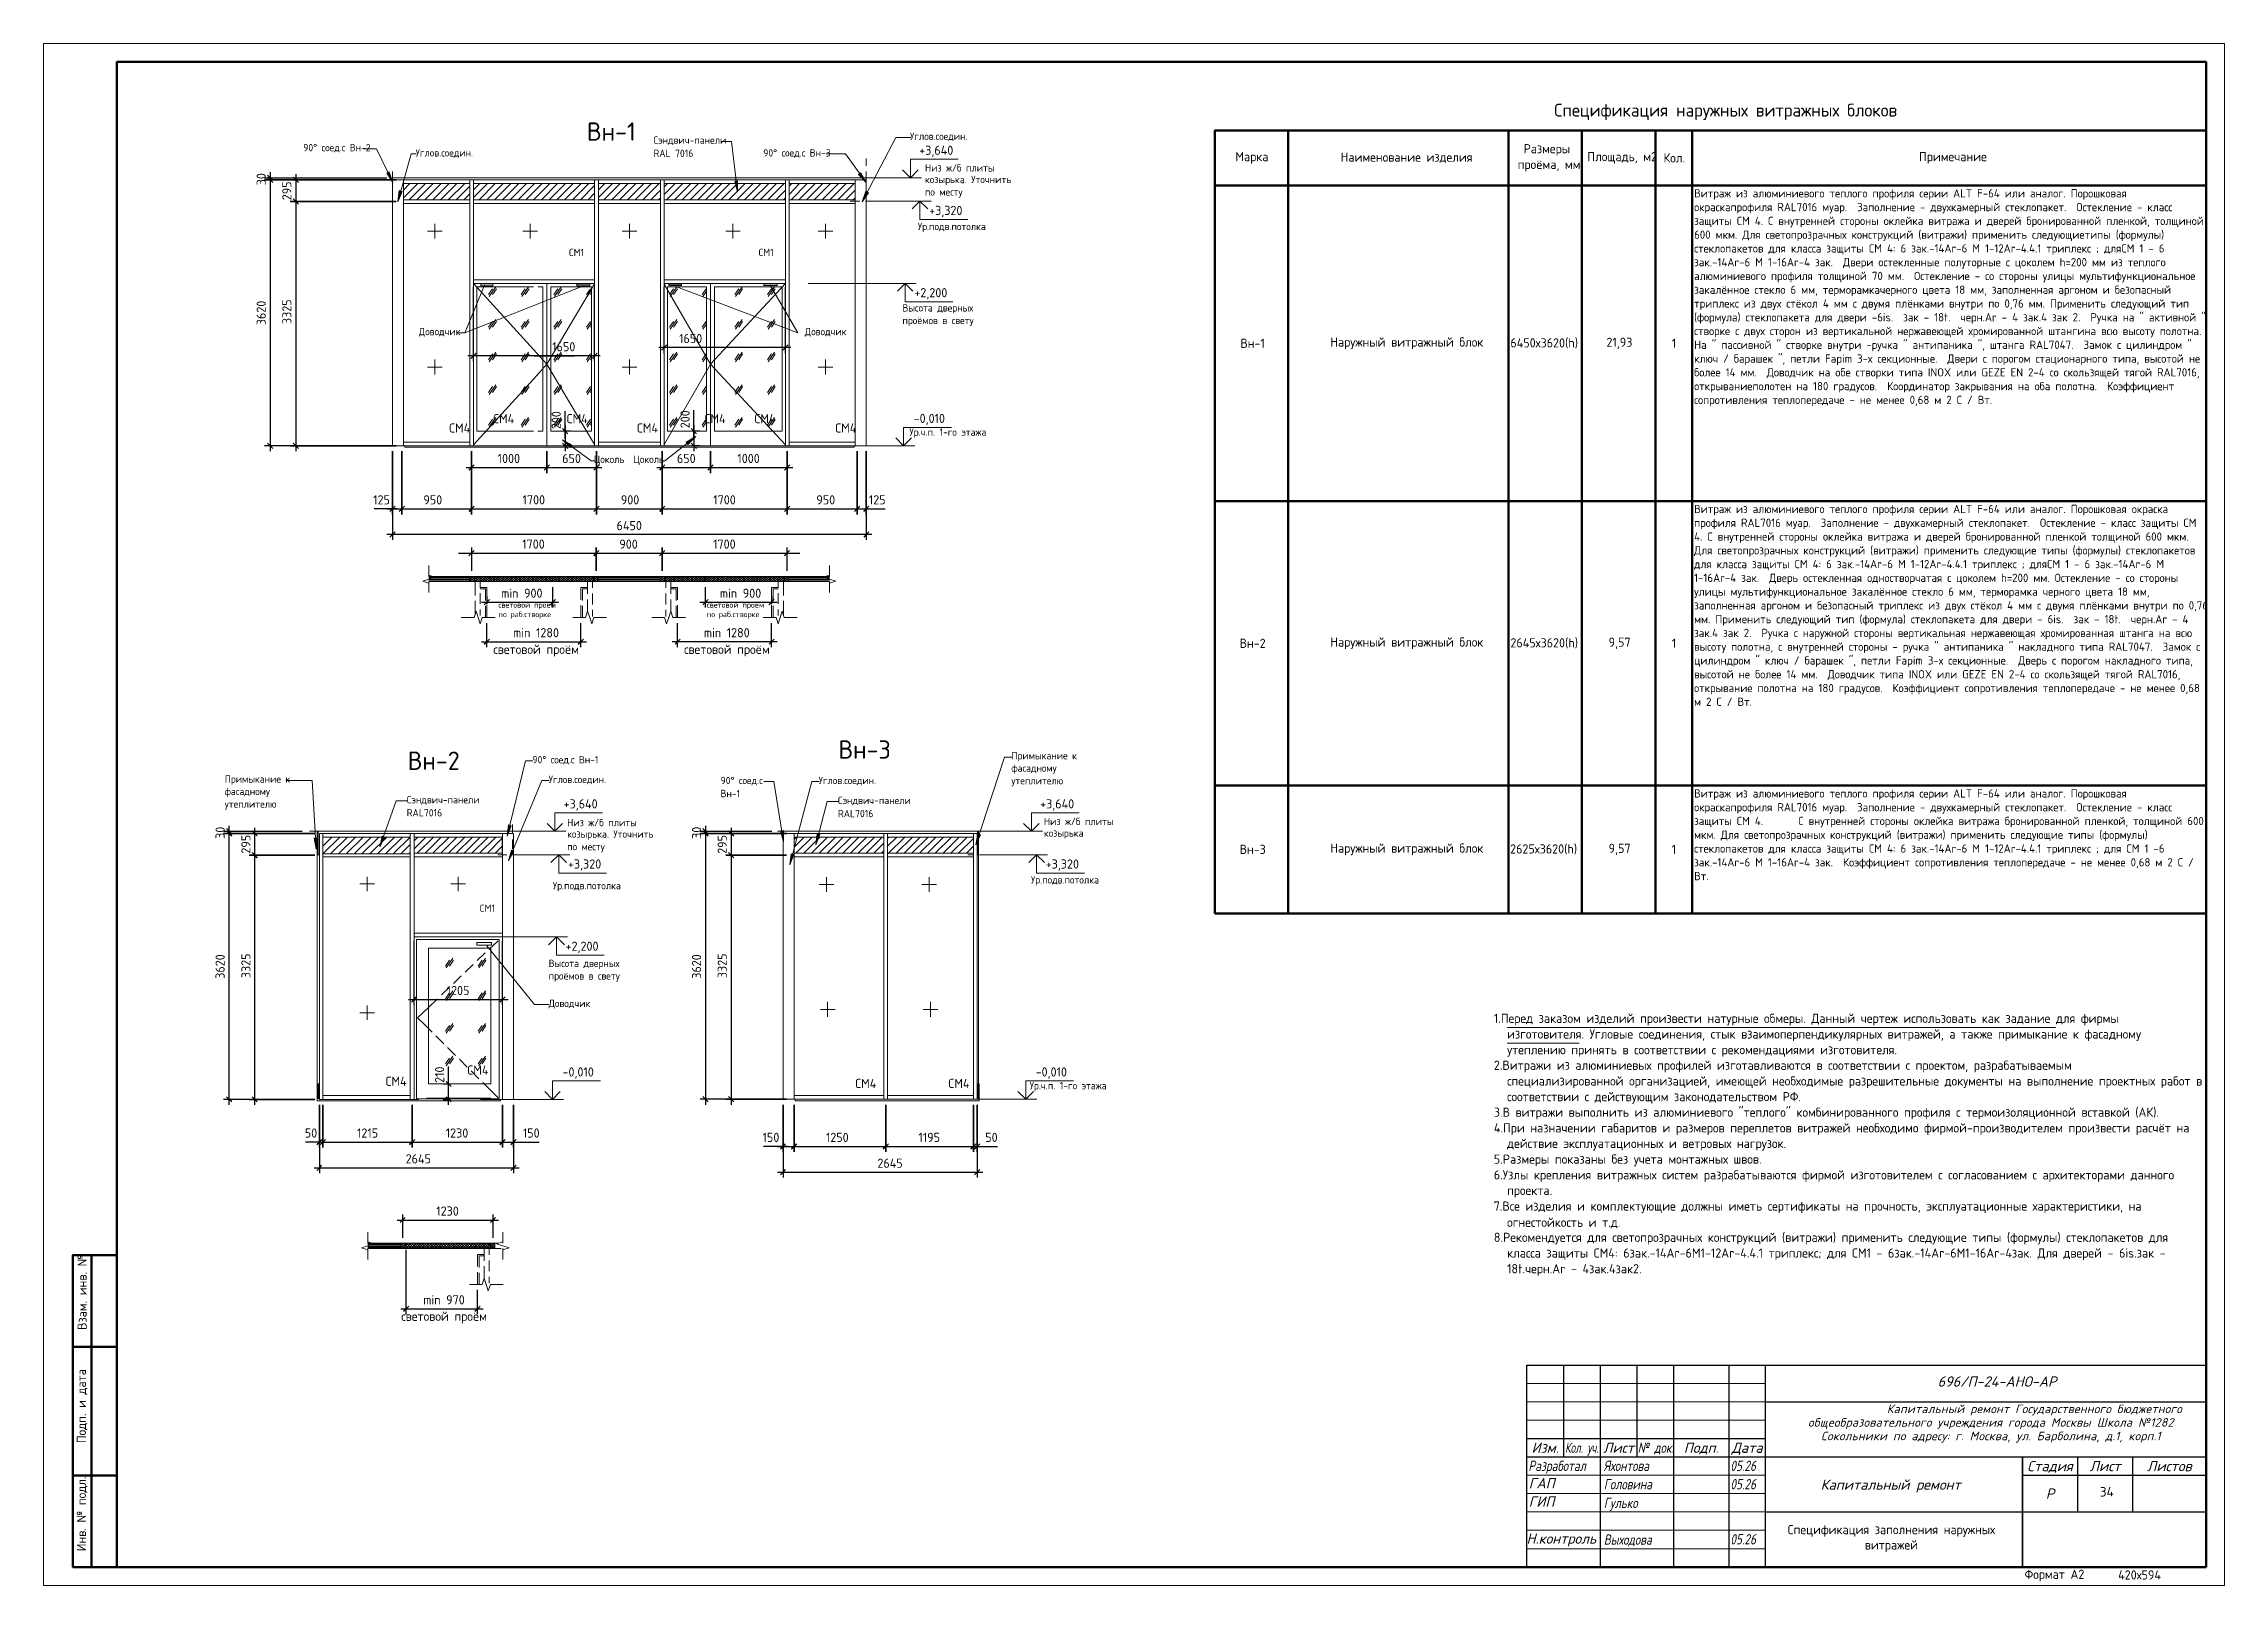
# Paper-space layout 'Лист34' of a CAD drawing. Header units: millimetres. Extents: x 0 to 594, y 0 to 420.
# The model-space entities are those that its viewports show. They can reach past a viewport. Long polylines and large blocks are cut down to what shows.
import ezdxf
from ezdxf.enums import TextEntityAlignment as Align

# ---------------------------------------------------------------- set-up
doc = ezdxf.new("R2010")
doc.units = ezdxf.units.MM
for name, color, linetype, lineweight in [('+АР_Текст', 250, 'Continuous', 9), ('СПДС__АР_Рамка чертежа', 7, 'Continuous', 50), ('Стены штриховка', 7, 'Continuous', 9), ('Узлы', 7, 'Continuous', 18)]:
    doc.layers.add(name, color=color, linetype=linetype, lineweight=lineweight)
for name, color, linetype in [('PDF _Аннотация', 7, 'Continuous'), ('PDF _Витраж', 7, 'Continuous'), ('PDF _Двери', 7, 'Continuous'), ('PDF _Линии', 7, 'Continuous'), ('PDF _Основная надпись', 7, 'Continuous'), ('PDF _Отметки', 7, 'Continuous'), ('PDF _Панели витража', 7, 'Continuous'), ('PDF _Перекрытие', 7, 'Continuous'), ('PDF _Размеры-50', 7, 'Continuous'), ('PDF _Стены внутренние', 7, 'Continuous'), ('PDF _Стены наружные', 7, 'Continuous'), ('PDF _Стены отделка', 7, 'Continuous'), ('PDF _Текст', 7, 'Continuous'), ('PDF _Узлы', 7, 'Continuous')]:
    doc.layers.add(name, color=color, linetype=linetype)
doc.styles.add('MtXpl_GOST_Common', font='GOST_Common.ttf')
doc.styles.add('PDF GOST Common', font='GOST_Common.ttf')
doc.styles.add('PDF ISOCPEUR', font='isocpeur.ttf')
doc.styles.add('Юля', font='isocpeui.ttf', dxfattribs={"height": 2.8})

psp = doc.layouts.new('Лист34')

msp = doc.modelspace()

# ---------------------------------------------------------------- texts
at = {"layer": '+АР_Текст', "color": 18, "linetype": 'Continuous', "ltscale": 100, "true_color": 0x000000, "transparency": 33554687, "insert": (-2371.06465, 70102.50592), "char_height": 2.8, "width": 107.7887718, "attachment_point": 1, "line_spacing_factor": 0.95, "style": 'Юля'}
msp.add_mtext('\\pxqc;{\\T1.05;      \\H0.83333x;        Капитальный ремонт Государственного бюджетного общеобразовательного учреждения города Москвы Школа №1282 Сокольники по адресу: г. Москва, ул. Барболина, д.1, корп.1}', dxfattribs=at)
at = {"layer": 'PDF _Текст', "style": 'PDF GOST Common'}
for s, insert, char_height, attachment_point in [('Спецификация наружных витражных блоков', (-2436.10974, 70454.60343), 3.5000256, 4), ('Вн-1', (-2699.55921, 70449.2465), 5.000026, 4), ('Сэндвич-панели', (-2681.43993, 70446.75213), 2.0004223, 4), ('Углов.соедин.', (-2611.54516, 70447.8105), 2.0004223, 4), ('90° соед.с Вн-2', (-2776.82022, 70444.72005), 2.0004223, 4), ('Углов.соедин.', (-2746.21216, 70443.28064), 2.0004223, 4), ('RAL 7016', (-2681.43993, 70443.32297), 2.000422, 4), ('90° соед.с Вн-3', (-2651.55156, 70443.28064), 2.0004223, 4), ('+3,640', (-2609.04742, 70443.85173), 2.500513, 4), ('Марка', (-2522.93843, 70442.07337), 2.499997, 4), ('Наименование изделия', (-2494.27778, 70442.07337), 2.4999974, 4), ('проёма, мм', (-2446.05844, 70439.95663), 2.499997, 4), ('Размеры', (-2444.4497, 70444.23245), 2.499997, 4), ('Площадь, м2', (-2427.09245, 70442.07337), 2.4999974, 4), ('Кол.', (-2406.34838, 70442.07337), 2.499997, 4), ('Примечание', (-2336.75, 70442.07337), 2.499997, 4), ('козырька. Уточнить', (-2607.48104, 70435.91438), 2.0004223, 4), ('Низ ж/б плиты', (-2607.48104, 70439.34354), 2.0004223, 4), ('по месту', (-2607.48104, 70432.52761), 2.000422, 4), ('+3,320', (-2606.33798, 70427.46814), 2.500513, 4), ('Ур.подв.потолка', (-2609.42842, 70423.12928), 2.0004223, 4), ('+2,200', (-2610.35979, 70405.07303), 2.500513, 4), ('Высота дверных', (-2613.61957, 70400.94587), 2.0004223, 4), ('Доводчик', (-2745.32322, 70394.55332), 2.000422, 4), ('1650', (-2674.4546, 70392.88062), 2.500513, 4), ('Доводчик', (-2640.20582, 70394.55332), 2.000422, 4), ('проёмов в свету', (-2613.61957, 70397.51673), 2.0004223, 4), ('Наружный витражный блок', (-2497.1142, 70391.56795), 2.4999974, 4), ('6450х3620(h)', (-2448.04776, 70391.56795), 2.4999974, 4), ('21,93', (-2421.88527, 70391.56795), 2.499997, 4), ('1650', (-2708.99995, 70390.63688), 2.500513, 4), ('Вн-1', (-2521.58371, 70391.56795), 2.499997, 4), ('1', (-2404.10464, 70391.56795), 2.5, 4), ('-0,010', (-2610.57146, 70370.82418), 2.500513, 4), ('Ур.ч.п. 1-го этажа', (-2611.71452, 70367.12037), 2.0004223, 4), ('1000', (-2723.85948, 70360.19814), 2.500513, 4), ('650', (-2706.29053, 70360.19814), 2.500513, 4), ('Цоколь  Цоколь', (-2697.69648, 70359.71178), 2.0004223, 4), ('650', (-2675.04729, 70360.19814), 2.500513, 4), ('1000', (-2658.57904, 70360.19814), 2.500513, 4), ('125', (-2757.76956, 70348.93708), 2.500513, 4), ('950', (-2744.09542, 70348.93708), 2.500513, 4), ('1700', (-2717.08591, 70348.93708), 2.500513, 4), ('900', (-2690.32315, 70348.93708), 2.500513, 4), ('1700', (-2665.14095, 70348.93708), 2.500513, 4), ('950', (-2637.07306, 70348.93708), 2.500513, 4), ('125', (-2622.7639, 70348.93708), 2.500513, 4), ('6450', (-2691.47327, 70341.90952), 2.500513, 4), ('1700', (-2717.17057, 70336.87182), 2.500783, 4), ('900', (-2688.21439, 70336.87182), 2.500783, 5), ('1700', (-2665.18328, 70336.87182), 2.500783, 4), ('min 900', (-2722.92811, 70323.49403), 2.500783, 4), ('min 900', (-2663.36287, 70323.49403), 2.500783, 4), ('световой проём', (-2723.6478, 70320.1081), 1.5004544, 4), ('по раб.створке', (-2723.6478, 70317.52569), 1.5004544, 4), ('световой проём', (-2666.919, 70320.1081), 1.5004544, 4), ('по раб.створке', (-2666.919, 70317.52569), 1.5004544, 4), ('min 1280', (-2719.66833, 70312.74098), 2.500783, 4), ('min 1280', (-2667.72337, 70312.74098), 2.500783, 4), ('Вн-2', (-2521.7954, 70309.86179), 2.499997, 4), ('Наружный витражный блок', (-2497.1142, 70309.86179), 2.4999974, 4), ('2645х3620(h)', (-2448.04132, 70309.86179), 2.4999974, 4), ('1', (-2404.10464, 70309.86179), 2.5, 4), ('световой проём', (-2725.04485, 70307.87248), 2.5007831, 4), ('световой проём', (-2673.09988, 70307.87248), 2.5007831, 4), ('Вн-2', (-2748.37123, 70277.87523), 5.000026, 4), ('Вн-3', (-2631.06151, 70280.92334), 5.000026, 4), ('Примыкание к', (-2583.95303, 70278.97922), 2.0002721, 4), ('90° соед.с Вн-1', (-2714.41873, 70278.0059), 2.0009654, 4), ('фасадному', (-2583.95303, 70275.59244), 2.000272, 4), ('фасадному', (-2798.20937, 70269.24261), 2.000965, 4), ('Примыкание к', (-2798.20937, 70272.62939), 2.0009654, 4), ('Сэндвич-панели', (-2748.62524, 70267.08354), 2.0009654, 4), ('Углов.соедин.', (-2709.97357, 70272.62939), 2.0009654, 4), ('90° соед.с', (-2663.15129, 70272.33267), 2.000272, 4), ('Вн-1', (-2663.15129, 70268.94587), 2.000272, 4), ('Углов.соедин.', (-2636.43802, 70272.33267), 2.0002721, 4), ('утеплителю', (-2583.95303, 70272.16331), 2.000272, 4), ('утеплителю', (-2798.20937, 70265.81347), 2.000965, 4), ('RAL7016', (-2748.62524, 70263.69673), 2.000965, 4), ('+3,640', (-2705.90943, 70265.83427), 2.501211, 4), ('Сэндвич-панели', (-2631.18851, 70266.9138), 2.0002721, 4), ('RAL7016', (-2631.18851, 70263.48469), 2.000272, 4), ('+3,640', (-2576.12109, 70265.8338), 2.500359, 4), ('Низ ж/б плиты', (-2575.10505, 70261.32561), 2.0002721, 4), ('козырька. Уточнить', (-2704.93573, 70257.64287), 2.0009654, 4), ('Низ ж/б плиты', (-2704.93573, 70261.02965), 2.0009654, 4), ('козырька', (-2575.10505, 70257.89648), 2.000272, 4), ('по месту', (-2704.93573, 70254.21373), 2.000965, 4), ('+3,320', (-2704.72407, 70249.45068), 2.501211, 4), ('+3,320', (-2574.59703, 70249.45022), 2.500359, 4), ('Вн-3', (-2521.7954, 70253.72585), 2.499997, 4), ('Наружный витражный блок', (-2497.1142, 70253.72585), 2.4999974, 4), ('2625х3620(h)', (-2448.12217, 70253.72585), 2.4999974, 4), ('9,57', (-2421.2926, 70253.72585), 2.499997, 4), ('1', (-2404.10464, 70253.72585), 2.5, 4), ('Ур.подв.потолка', (-2708.83054, 70243.5877), 2.0009654, 4), ('Ур.подв.потолка', (-2578.61885, 70245.15371), 2.0002721, 4), ('+2,200', (-2705.35908, 70227.05558), 2.501211, 4), ('Высота дверных', (-2709.97357, 70222.42032), 2.0009654, 4), ('1205', (-2737.7452, 70215.28651), 2.501211, 4), ('проёмов в свету', (-2709.97357, 70218.9912), 2.0009654, 4), ('Доводчик', (-2709.97357, 70211.58261), 2.000965, 4), ('1.Перед заказом изделий произвести натурные обмеры. Данный чертеж использовать как задание для фирмы', (-2452.54666, 70207.36923), 2.4999974, 4), ('изготовителя. Угловые соединения, стык взаимоперпендикулярных витражей, а также примыкание к фасадному', (-2448.94822, 70203.09342), 2.49999739, 4), ('утеплению принять в соответствии с рекомендациями изготовителя.', (-2448.94822, 70198.81761), 2.4999974, 4), ('-0,010', (-2706.20578, 70192.80673), 2.501211, 4), ('-0,010', (-2577.34879, 70192.80626), 2.500359, 4), ('2.Витражи из алюминиевых профилей изготавливаются в соответствии с проектом, разрабатываемым', (-2452.54666, 70194.58413), 2.4999974, 4), ('специализированной организацией, имеющей необходимые разрешительные документы на выполнение проектных работ в', (-2448.94822, 70190.30831), 2.49999739, 4), ('Ур.ч.п. 1-го этажа', (-2578.95751, 70189.10244), 2.0002721, 4), ('соответствии с действующим законодательством РФ.', (-2448.94822, 70186.03249), 2.4999974, 4), ('3.В витражи выполнить из алюминиевого "теплого" комбинированного профиля с термоизоляционной вставкой (АК).', (-2452.54666, 70181.79901), 2.49999739, 4), ('50', (-2776.38673, 70176.46549), 2.501211, 4), ('1215', (-2759.29843, 70176.46549), 2.501211, 5), ('1230', (-2737.99921, 70176.46549), 2.501211, 4), ('150', (-2717.00115, 70176.46549), 2.501211, 4), ('150', (-2651.72089, 70175.27966), 2.500359, 4), ('1250', (-2634.45365, 70175.27966), 2.500359, 4), ('1195', (-2609.26825, 70175.27966), 2.500359, 4), ('50', (-2591.06527, 70175.27966), 2.500359, 4), ('4.При назначении габаритов и размеров переплетов витражей необходимо фирмой-производителем произвести расчёт на', (-2452.54666, 70177.5232), 2.49999739, 4), ('действие эксплуатационных и ветровых нагрузок.', (-2448.94822, 70173.28972), 2.4999974, 4), ('2645', (-2748.91863, 70169.43792), 2.501211, 4), ('2645', (-2620.43515, 70168.25208), 2.500359, 4), ('5.Размеры показаны без учета монтажных швов.', (-2452.54666, 70169.01391), 2.4999974, 4), ('6.Узлы крепления витражных систем разрабатываются фирмой изготовителем с согласованием с архитекторами данного', (-2452.54666, 70164.7381), 2.49999739, 4), ('проекта.', (-2448.94822, 70160.50462), 2.499997, 4), ('1230', (-2740.58164, 70155.2132), 2.500783, 4), ('7.Все изделия и комплектующие должны иметь сертификаты на прочность, эксплуатационные характеристики, на', (-2452.58899, 70156.2288), 2.49999739, 4), ('8.Рекомендуется для светопрозрачных конструкций (витражи) применить следующие типы (формулы) стеклопакетов для', (-2452.54666, 70147.71951), 2.49999739, 4), ('огнестойкость и т.д.', (-2448.94822, 70151.95299), 2.4999974, 4), ('класса защиты СМ4: 6зак.-14Ar-6М1-12Ar-4.4.1 триплекс; для СМ1 - 6зак.-14Ar-6М1-16Ar-4зак. Для дверей - 6is.зак -', (-2448.94822, 70143.44369), 2.49999739, 4), ('18t.черн.Ar - 4зак.4зак2.', (-2448.94822, 70139.16788), 2.4999974, 4), ('min 970', (-2744.13775, 70131.04003), 2.500783, 4), ('световой проём', (-2750.10697, 70126.21386), 2.5007831, 4), ('Формат А2', (-2308.00468, 70055.93766), 2.499997, 4), ('420х594', (-2282.51909, 70056.107), 2.499997, 4)]:
    msp.add_mtext(s, dxfattribs=dict(at, insert=insert, char_height=char_height, attachment_point=attachment_point))
at = {"layer": 'PDF _Текст', "attachment_point": 4, "rotation": 90, "style": 'PDF GOST Common'}
for s, insert, char_height in [('30', (-2788.26945, 70434.60389), 2.500513), ('295', (-2781.2842, 70430.53974), 2.500513), ('3620', (-2788.26945, 70396.50257), 2.500513), ('3325', (-2781.2842, 70396.80182), 2.500513), ('200', (-2707.91808, 70368.1806), 2.500513), ('200', (-2672.82237, 70368.4346), 2.500513), ('30', (-2799.4563, 70256.58606), 2.501211), ('295', (-2792.42872, 70252.56425), 2.501211), ('30', (-2669.68959, 70256.58606), 2.500359), ('295', (-2662.70435, 70252.52192), 2.500359), ('3620', (-2799.4563, 70218.48474), 2.501211), ('3325', (-2792.42872, 70218.64139), 2.501211), ('3620', (-2669.68959, 70218.48474), 2.500359), ('3325', (-2662.70435, 70218.64988), 2.500359), ('210', (-2739.66947, 70190.12043), 2.501211), ('Взам. инв. №', (-2837.03885, 70122.85044), 2.4999974), ('Подп. и дата', (-2837.03885, 70091.98837), 2.4999974), ('Инв. № подл.', (-2837.03885, 70062.56568), 2.4999974)]:
    msp.add_mtext(s, dxfattribs=dict(at, insert=insert, char_height=char_height))
at = {"layer": 'PDF _Текст'}
for s, insert, char_height, width, attachment_point, style in [('Витраж из алюминиевого теплого профиля серии ALT F-64 или аналог. Порошковая окраскапрофиля RAL7016 муар.  Заполнение - двухкамерный стеклопакет.  Остекление - класс защиты СМ 4. С внутренней стороны оклейка витража и дверей бронированной пленкой, толщиной 600 мкм. Для светопрозрачных конструкций (витражи) применить следующиетипы (формулы) стеклопакетов для класса защиты СМ 4: 6 зак.-14Ar-6 М 1-12Ar-4.4.1 триплекс ; дляСМ 1 - 6 зак.-14Ar-6 М 1-16Ar-4 зак.  Двери остекленные полуторные с цоколем h=200 мм из теплого алюминиевого профиля толщиной 70 мм.  Остекление - со стороны улицы мультифункциональное закалённое стекло 6 мм, терморамкачерного цвета 18 мм, заполненная аргоном и безопасный триплекс из двух стёкол 4 мм с двумя плёнками внутри по 0,76 мм. Применить следующий тип (формула) стеклопакета для двери -6is.  зак - 18t.  черн.Ar - 4 зак.4 зак 2.  Ручка на " активной " створке с двух сторон из вертикальной нержавеющей хромированной штангина всю высоту полотна.  На " пассивной " створке внутри -ручка " антипаника ", штанга RAL7047.  Замок с цилиндром " ключ / барашек ", петли Fapim 3-х секционные.  Двери с порогом стационарного типа, высотой не более 14 мм.  Доводчик на обе створки типа INOX или GEZE EN 2-4 со скользящей тягой RAL7016, открываниеполотен на 180 градусов.  Координатор закрывания на оба полотна.  Коэффициент сопротивления теплопередаче - не менее 0,68 м 2 С / Вт.', (-2398.00846, 70433.54484), 2.25, 139.896, 1, 'MtXpl_GOST_Common'), ('Витраж из алюминиевого теплого профиля серии ALT F-64 или аналог. Порошковая окраска профиля RAL7016 муар.  Заполнение - двухкамерный стеклопакет.  Остекление - класс защиты СМ 4. С внутренней стороны оклейка витража и дверей бронированной пленкой толщиной 600 мкм. Для светопрозрачных конструкций (витражи) применить следующие типы (формулы) стеклопакетов для класса защиты СМ 4: 6 зак.-14Ar-6 М 1-12Ar-4.4.1 триплекс ; дляСМ 1 - 6 зак.-14Ar-6 М 1-16Ar-4 зак.  Дверь остекленная одностворчатая с цоколем h=200 мм. Остекление - со стороны улицы мультифункциональное закалённое стекло 6 мм, терморамка черного цвета 18 мм, заполненная аргоном и безопасный триплекс из двух стёкол 4 мм с двумя плёнками внутри по 0,76 мм. Применить следующий тип (формула) стеклопакета для двери - 6is.  зак - 18t.  черн.Ar - 4 зак.4 зак 2.  Ручка с наружной стороны вертикальная нержавеющая хромированная штанга на всю высоту полотна, с внутренней стороны - ручка " антипаника " накладного типа RAL7047.  Замок с цилиндром " ключ / барашек ", петли Fapim 3-х секционные.  Дверь с порогом накладного типа, высотой не более 14 мм.  Доводчик типа INOX или GEZE EN 2-4 со скользящей тягой RAL7016, открывание полотна на 180 градусов.  Коэффициент сопротивления теплопередаче - не менее 0,68 м 2 С / Вт.', (-2398.00846, 70347.56287), 2.25, 139.8514602, 1, 'MtXpl_GOST_Common'), ('9,57', (-2421.2926, 70309.86179), 2.499997, 3.5514875, 4, 'PDF GOST Common'), ('Витраж из алюминиевого теплого профиля серии ALT F-64 или аналог. Порошковая окраскапрофиля RAL7016 муар.  Заполнение - двухкамерный стеклопакет.  Остекление - класс защиты СМ 4.^I С внутренней стороны оклейка витража бронированной пленкой, толщиной 600 мкм. Для светопрозрачных конструкций (витражи) применить следующие типы (формулы) стеклопакетов для класса защиты СМ 4: 6 зак.-14Ar-6 М 1-12Ar-4.4.1 триплекс ; для СМ 1 -6 зак.-14Ar-6 М 1-16Ar-4 зак.  Коэффициент сопротивления теплопередаче - не менее 0,68 м 2 С / Вт.', (-2398.00846, 70270.09019), 2.25, 139.896, 1, 'MtXpl_GOST_Common'), ('Спецификация заполнения наружных витражей', (-2344.28919, 70069.69648), 2.4999974, 58.6985739, 2, 'PDF GOST Common')]:
    msp.add_mtext(s, dxfattribs=dict(at, insert=insert, char_height=char_height, width=width, attachment_point=attachment_point, style=style))
at = {"layer": 'PDF _Текст', "color": 5, "attachment_point": 4, "style": 'PDF GOST Common'}
for insert, char_height in [((-2704.44496, 70416.31339), 2.000422), ((-2652.80028, 70416.31339), 2.000422), ((-2728.72789, 70237.70318), 2.000965)]:
    msp.add_mtext('СМ1', dxfattribs=dict(at, insert=insert, char_height=char_height))
at = {"layer": 'PDF _Текст', "color": 1, "attachment_point": 4, "style": 'PDF GOST Common'}
for insert, char_height in [((-2737.06793, 70368.49577), 2.500513), ((-2725.08718, 70371.03585), 2.500513), ((-2705.06283, 70371.03585), 2.500513), ((-2685.92733, 70368.49577), 2.500513), ((-2667.51169, 70371.03585), 2.500513), ((-2653.92223, 70371.03585), 2.500513), ((-2631.90821, 70368.49577), 2.500513), ((-2754.38278, 70190.56298), 2.501211), ((-2732.11468, 70193.61109), 2.501211), ((-2626.46207, 70189.96983), 2.500359), ((-2601.09862, 70189.96983), 2.500359)]:
    msp.add_mtext('СМ4', dxfattribs=dict(at, insert=insert, char_height=char_height))
at = {"layer": 'СПДС__АР_Рамка чертежа', "linetype": 'Continuous', "lineweight": 5, "transparency": 33554687, "style": 'Юля'}
for s, p in [('Изм.', (-2438.58626, 70090.75202)), ('Лист', (-2418.58626, 70090.75202)), ('Подп.', (-2396.08626, 70090.75202)), ('Дата', (-2383.58626, 70090.75202)), ('Стадия', (-2301.08626, 70085.75202)), ('Лист', (-2286.08626, 70085.75202)), ('Листов', (-2268.58626, 70085.75202)), ('Р', (-2301.08626, 70078.25202))]:
    msp.add_text(s, height=2.8, dxfattribs=at).set_placement(p, align=Align.MIDDLE_CENTER)
for s, width, p in [('Кол. уч.', 0.7, (-2428.58626, 70090.75202)), ('№ док.', 0.8, (-2408.44008, 70090.75202))]:
    msp.add_text(s, height=2.8, dxfattribs=dict(at, width=width)).set_placement(p, align=Align.MIDDLE_CENTER)
at = {"layer": 'СПДС__АР_Рамка чертежа', "linetype": 'Continuous', "lineweight": 5, "transparency": 33554687, "style": 'Юля', "width": 0.8}
for s, p in [('Разработал', (-2443.13562, 70084.41914)), ('Яхонтова', (-2422.60449, 70084.41914)), ('05.26', (-2388.13562, 70084.41914)), ('Головина', (-2422.60449, 70079.41914)), ('05.26', (-2388.13562, 70079.41914)), ('Гулько', (-2422.60449, 70074.31914)), ('Выходова', (-2422.60449, 70064.31914)), ('05.26', (-2388.13562, 70064.41914))]:
    msp.add_text(s, height=2.8, dxfattribs=at).set_placement(p)
at = {"layer": 'СПДС__АР_Рамка чертежа', "linetype": 'Continuous', "lineweight": 5, "transparency": 33554687, "style": 'Юля'}
for s, p in [('ГАП', (-2443.05406, 70079.69161)), ('ГИП', (-2443.05406, 70074.69161)), ('Н.контроль', (-2443.65618, 70064.60566))]:
    msp.add_text(s, height=2.8, dxfattribs=at).set_placement(p)
at = {"layer": 'СПДС__АР_Рамка чертежа', "linetype": 'Continuous', "lineweight": 25, "transparency": 33554687, "char_height": 2.8, "attachment_point": 1, "style": 'Юля'}
for s, insert, width in [('696/П-24-АНО-АР', (-2331.68593, 70110.17962), 51.2682614), ('\\pxqc;Капитальный ремонт', (-2379.41246, 70082.09989), 69.8751407)]:
    msp.add_mtext(s, dxfattribs=dict(at, insert=insert, width=width))
at = {"layer": 'Узлы', "transparency": 33554687, "style": 'PDF ISOCPEUR'}
msp.add_text('34', height=2.6, dxfattribs=at).set_placement((-2285.61275, 70078.75465), align=Align.MIDDLE_CENTER)

# ---------------------------------------------------------------- linework, layer by layer
at = {"layer": 'PDF _Аннотация', "lineweight": 9}
for points in [[(-2662.86245, 70446.56865), (-2662.86245, 70446.56865)], [(-2658.50215, 70432.8104), (-2660.19547, 70446.56865), (-2662.86245, 70446.56865)], [(-2624.59335, 70430.14341), (-2615.44941, 70447.66931), (-2611.3431, 70447.66931)], [(-2752.43925, 70435.35038), (-2756.88422, 70444.53666), (-2760.4402, 70444.53666)], [(-2751.08459, 70430.14341), (-2747.44394, 70443.13967), (-2746.04695, 70443.13967)], [(-2623.53503, 70435.35038), (-2629.12299, 70443.13967), (-2633.31397, 70443.13967), (-2634.41463, 70443.13967)], [(-2700.96222, 70407.07189), (-2732.7967, 70394.4143), (-2734.32069, 70394.4143)], [(-2727.4204, 70407.41055), (-2732.7967, 70394.4143)], [(-2675.35071, 70407.07189), (-2642.07691, 70394.4143), (-2649.6122, 70407.41055)], [(-2706.21153, 70365.28914), (-2698.37991, 70359.53184), (-2697.53324, 70359.53184)], [(-2669.93208, 70366.17813), (-2678.35636, 70359.53184), (-2679.11836, 70359.53184), (-2679.16069, 70359.53184)], [(-2721.2821, 70257.33979), (-2716.2868, 70277.87133), (-2714.25481, 70277.87133)], [(-2593.6576, 70254.96914), (-2585.86831, 70278.84499), (-2583.79399, 70278.84499)], [(-2773.27761, 70253.82615), (-2774.37827, 70272.49503), (-2780.51657, 70272.49503), (-2781.5749, 70272.49503)], [(-2720.94344, 70250.60883), (-2711.84183, 70272.49503), (-2709.80984, 70272.49503)], [(-2651.39019, 70272.1987), (-2651.39019, 70272.1987)], [(-2645.97156, 70255.8158), (-2648.68087, 70272.1987), (-2651.39019, 70272.1987)], [(-2644.32057, 70249.50817), (-2638.30927, 70272.1987), (-2636.27728, 70272.1987)], [(-2755.99522, 70254.37648), (-2751.55025, 70266.9494), (-2748.45994, 70266.9494)], [(-2637.25094, 70254.96914), (-2634.16063, 70266.73773), (-2631.02798, 70266.73773)], [(-2726.7854, 70227.41031), (-2713.83148, 70211.45074), (-2709.80984, 70211.45074)], [(-2448.96471, 70205.22777), (-2375.38982, 70205.22777), (-2373.9505, 70205.22777), (-2299.57128, 70205.22777)], [(-2448.96471, 70200.95213), (-2429.27983, 70200.95213)]]:
    msp.add_lwpolyline(points, dxfattribs=at)
at = {"layer": 'PDF _Аннотация', "lineweight": 20}
for points in [[(-2609.31111, 70438.82169), (-2611.42777, 70436.66271), (-2611.42777, 70441.70034), (-2598.43151, 70441.70034)], [(-2614.43341, 70436.66271), (-2608.46445, 70436.66271)], [(-2611.42777, 70436.66271), (-2613.58675, 70438.82169)], [(-2611.8511, 70430.27041), (-2605.8398, 70430.27041)], [(-2608.84545, 70430.27041), (-2610.9621, 70428.15376)], [(-2606.72879, 70428.15376), (-2608.84545, 70430.27041), (-2608.84545, 70425.27511), (-2595.84919, 70425.27511)], [(-2615.87274, 70407.87621), (-2609.86144, 70407.87621)], [(-2612.86709, 70407.87621), (-2614.98374, 70405.75956)], [(-2610.75044, 70405.75956), (-2612.86709, 70407.87621), (-2612.86709, 70402.88091), (-2599.87084, 70402.88091)], [(-2616.25374, 70363.68048), (-2610.28477, 70363.68048)], [(-2613.29042, 70363.68048), (-2615.40707, 70365.79714)], [(-2611.13143, 70365.79714), (-2613.29042, 70363.68048), (-2613.29042, 70368.67578), (-2600.25183, 70368.67578)], [(-2740.83998, 70327.90903), (-2742.57564, 70328.45936), (-2740.83998, 70327.90903), (-2742.57564, 70327.3587), (-2744.26896, 70326.80837), (-2742.57564, 70326.25804), (-2744.26896, 70326.80837), (-2742.57564, 70327.3587)], [(-2742.57564, 70328.07836), (-2742.57564, 70331.08401)], [(-2635.26129, 70327.90903), (-2633.52563, 70328.45936), (-2635.26129, 70327.90903), (-2633.52563, 70327.3587), (-2631.78998, 70326.80837), (-2633.52563, 70326.25804), (-2631.78998, 70326.80837), (-2633.52563, 70327.3587)], [(-2633.52563, 70328.07836), (-2633.52563, 70331.08401)], [(-2742.57564, 70326.68137), (-2742.57564, 70323.67572)], [(-2633.52563, 70326.68137), (-2633.52563, 70323.67572)], [(-2730.76471, 70316.8601), (-2733.77036, 70316.8601)], [(-2729.74872, 70318.59575), (-2730.29905, 70316.8601), (-2729.74872, 70318.59575), (-2729.19839, 70316.8601), (-2728.60572, 70315.12444), (-2728.05539, 70316.8601), (-2728.60572, 70315.12444), (-2729.19839, 70316.8601)], [(-2727.58973, 70316.8601), (-2724.58408, 70316.8601)], [(-2700.41189, 70316.8601), (-2703.41754, 70316.8601)], [(-2699.35357, 70318.59575), (-2699.9039, 70316.8601), (-2699.35357, 70318.59575), (-2698.80324, 70316.8601), (-2698.25291, 70315.12444), (-2697.70258, 70316.8601), (-2698.25291, 70315.12444), (-2698.80324, 70316.8601)], [(-2697.19458, 70316.8601), (-2694.23126, 70316.8601)], [(-2678.86436, 70316.8601), (-2681.87001, 70316.8601)], [(-2676.70537, 70318.59575), (-2676.15504, 70316.8601), (-2676.70537, 70318.59575), (-2677.2557, 70316.8601), (-2677.84836, 70315.12444), (-2678.39869, 70316.8601), (-2677.84836, 70315.12444), (-2677.2557, 70316.8601)], [(-2675.68938, 70316.8601), (-2672.68373, 70316.8601)], [(-2648.51154, 70316.8601), (-2651.51719, 70316.8601)], [(-2646.35255, 70318.59575), (-2645.80222, 70316.8601), (-2646.35255, 70318.59575), (-2646.90288, 70316.8601), (-2647.45321, 70315.12444), (-2648.04588, 70316.8601), (-2647.45321, 70315.12444), (-2646.90288, 70316.8601)], [(-2645.29423, 70316.8601), (-2642.28858, 70316.8601)], [(-2706.16919, 70260.8111), (-2708.28585, 70258.69445), (-2708.28585, 70263.68975), (-2695.28959, 70263.68975)], [(-2576.3857, 70260.8111), (-2578.50236, 70258.69445), (-2578.50236, 70263.68975), (-2565.5061, 70263.68975)], [(-2711.2915, 70258.69445), (-2705.2802, 70258.69445)], [(-2708.28585, 70258.69445), (-2710.4025, 70260.8111)], [(-2581.50801, 70258.69445), (-2575.49671, 70258.69445)], [(-2578.50236, 70258.69445), (-2580.61901, 70260.8111)], [(-2710.23317, 70252.25982), (-2704.22187, 70252.25982)], [(-2707.22752, 70252.25982), (-2709.34417, 70250.14317)], [(-2705.11087, 70250.14317), (-2707.22752, 70252.25982), (-2707.22752, 70247.26452), (-2694.18893, 70247.26452)], [(-2580.11101, 70252.25982), (-2574.09972, 70252.25982)], [(-2577.10537, 70252.25982), (-2579.22202, 70250.14317)], [(-2574.94638, 70250.14317), (-2577.10537, 70252.25982), (-2577.10537, 70247.26452), (-2564.06678, 70247.26452)], [(-2710.82583, 70229.86562), (-2704.85687, 70229.86562)], [(-2707.82018, 70229.86562), (-2709.97917, 70227.74897)], [(-2705.70353, 70227.74897), (-2707.82018, 70229.86562), (-2707.82018, 70224.87032), (-2694.82393, 70224.87032)], [(-2711.92649, 70185.62756), (-2705.91519, 70185.62756)], [(-2708.92084, 70185.62756), (-2711.0375, 70187.78654)], [(-2706.80419, 70187.78654), (-2708.92084, 70185.62756), (-2708.92084, 70190.66519), (-2695.88225, 70190.66519)], [(-2583.032, 70185.66989), (-2577.06303, 70185.66989)], [(-2580.02635, 70185.66989), (-2582.18534, 70187.78654)], [(-2577.90969, 70187.78654), (-2580.02635, 70185.66989), (-2580.02635, 70190.66519), (-2567.03009, 70190.66519)], [(-2757.51922, 70146.2578), (-2759.25487, 70146.80813), (-2757.51922, 70146.2578), (-2759.25487, 70145.70747), (-2760.99053, 70145.15714), (-2759.25487, 70144.60681), (-2760.99053, 70145.15714), (-2759.25487, 70145.70747)], [(-2759.25487, 70146.42713), (-2759.25487, 70149.43278)], [(-2759.25487, 70145.03014), (-2759.25487, 70142.02449)], [(-2724.20308, 70146.2578), (-2722.46743, 70146.80813), (-2724.20308, 70146.2578), (-2722.46743, 70145.70747), (-2720.73177, 70145.15714), (-2722.46743, 70144.60681), (-2720.73177, 70145.15714), (-2722.46743, 70145.70747)], [(-2722.46743, 70146.42713), (-2722.46743, 70149.43278)], [(-2722.46743, 70145.03014), (-2722.46743, 70142.02449)], [(-2728.56339, 70135.20886), (-2731.56904, 70135.20886)], [(-2727.50506, 70136.94452), (-2728.05539, 70135.20886), (-2727.50506, 70136.94452), (-2726.95473, 70135.20886), (-2726.4044, 70133.47321), (-2725.81174, 70135.20886), (-2726.4044, 70133.47321), (-2726.95473, 70135.20886)], [(-2725.34608, 70135.20886), (-2722.34043, 70135.20886)]]:
    msp.add_lwpolyline(points, dxfattribs=at)
at = {"layer": 'PDF _Аннотация', "lineweight": 9}
for points in [[(-2752.43925, 70435.35038), (-2753.37057, 70438.22903), (-2754.09024, 70437.89037)], [(-2658.50215, 70432.8104), (-2658.50215, 70435.85838), (-2659.26414, 70435.77371)], [(-2623.53503, 70435.35038), (-2624.97435, 70438.01737), (-2625.60935, 70437.5517)], [(-2751.08459, 70430.14341), (-2749.89926, 70432.9374), (-2750.66126, 70433.14906)], [(-2624.59335, 70430.14341), (-2622.8577, 70432.59873), (-2623.57736, 70432.97973)], [(-2706.21153, 70365.28914), (-2704.01021, 70363.17248), (-2703.54454, 70363.84981)], [(-2669.93208, 70366.17813), (-2672.5144, 70364.65414), (-2672.04873, 70364.01915)], [(-2773.27761, 70253.82615), (-2773.06595, 70256.83179), (-2773.87028, 70256.78946)], [(-2755.99522, 70254.37648), (-2754.59823, 70257.08579), (-2755.36023, 70257.33979)], [(-2721.2821, 70257.33979), (-2720.18144, 70260.17611), (-2720.94344, 70260.38777)], [(-2645.97156, 70255.8158), (-2646.05622, 70258.86378), (-2646.81822, 70258.73678)], [(-2637.25094, 70254.96914), (-2636.10795, 70257.76312), (-2636.86995, 70257.97479)], [(-2593.6576, 70254.96914), (-2592.34527, 70257.72079), (-2593.10727, 70257.93245)], [(-2720.94344, 70250.60883), (-2719.41945, 70253.23348), (-2720.13911, 70253.52981)], [(-2644.32057, 70249.50817), (-2643.17757, 70252.30215), (-2643.93957, 70252.51382)]]:
    msp.add_lwpolyline(points, close=True, dxfattribs=at)
at = {"layer": 'PDF _Аннотация', "transparency": 33554559}
for points in [[(-2753.37057, 70438.22903), (-2753.24357, 70437.89037), (-2754.09024, 70437.89037)], [(-2753.24357, 70437.89037), (-2754.09024, 70437.89037), (-2752.43925, 70435.35038)], [(-2658.50215, 70435.85838), (-2658.50215, 70435.77371), (-2659.26414, 70435.77371)], [(-2658.50215, 70435.77371), (-2659.26414, 70435.77371), (-2658.50215, 70432.8104)], [(-2624.97435, 70438.01737), (-2624.72035, 70437.5517), (-2625.60935, 70437.5517)], [(-2624.72035, 70437.5517), (-2625.60935, 70437.5517), (-2623.53503, 70435.35038)], [(-2749.89926, 70432.9374), (-2750.70359, 70432.9374), (-2751.08459, 70430.14341)], [(-2750.66126, 70433.14906), (-2749.89926, 70432.9374), (-2750.70359, 70432.9374)], [(-2622.8577, 70432.59873), (-2623.70436, 70432.59873), (-2624.59335, 70430.14341)], [(-2623.57736, 70432.97973), (-2622.8577, 70432.59873), (-2623.70436, 70432.59873)], [(-2706.21153, 70365.28914), (-2703.54454, 70363.84981), (-2704.68754, 70363.84981)], [(-2703.54454, 70363.84981), (-2704.68754, 70363.84981), (-2704.01021, 70363.17248)], [(-2669.93208, 70366.17813), (-2671.45607, 70364.65414), (-2672.5144, 70364.65414)], [(-2671.45607, 70364.65414), (-2672.5144, 70364.65414), (-2672.04873, 70364.01915)], [(-2773.06595, 70256.83179), (-2773.06595, 70256.78946), (-2773.87028, 70256.78946)], [(-2773.06595, 70256.78946), (-2773.87028, 70256.78946), (-2773.27761, 70253.82615)], [(-2754.59823, 70257.08579), (-2755.40256, 70257.08579), (-2755.99522, 70254.37648)], [(-2755.36023, 70257.33979), (-2754.59823, 70257.08579), (-2755.40256, 70257.08579)], [(-2720.18144, 70260.17611), (-2720.98577, 70260.17611), (-2721.2821, 70257.33979)], [(-2720.94344, 70260.38777), (-2720.18144, 70260.17611), (-2720.98577, 70260.17611)], [(-2646.05622, 70258.86378), (-2646.05622, 70258.73678), (-2646.81822, 70258.73678)], [(-2646.05622, 70258.73678), (-2646.81822, 70258.73678), (-2645.97156, 70255.8158)], [(-2636.10795, 70257.76312), (-2636.91228, 70257.76312), (-2637.25094, 70254.96914)], [(-2636.86995, 70257.97479), (-2636.10795, 70257.76312), (-2636.91228, 70257.76312)], [(-2592.34527, 70257.72079), (-2593.1496, 70257.72079), (-2593.6576, 70254.96914)], [(-2593.10727, 70257.93245), (-2592.34527, 70257.72079), (-2593.1496, 70257.72079)], [(-2719.41945, 70253.23348), (-2720.22377, 70253.23348), (-2720.94344, 70250.60883)], [(-2720.13911, 70253.52981), (-2719.41945, 70253.23348), (-2720.22377, 70253.23348)], [(-2643.17757, 70252.30215), (-2643.93957, 70252.30215), (-2644.32057, 70249.50817)], [(-2643.93957, 70252.51382), (-2643.17757, 70252.30215), (-2643.93957, 70252.30215)]]:
    msp.add_solid(points, dxfattribs=at)
at = {"layer": 'PDF _Витраж', "lineweight": 9}
for points in [[(-2749.47593, 70430.65141), (-2749.47593, 70430.18575), (-2749.47593, 70408.38421), (-2749.47593, 70363.68048), (-2752.48158, 70363.68048), (-2752.48158, 70408.38421), (-2752.48158, 70430.18575), (-2752.48158, 70436.07004), (-2749.47593, 70436.07004), (-2731.44204, 70436.07004), (-2731.44204, 70435.09638), (-2733.51636, 70435.09638)], [(-2749.47593, 70435.09638), (-2749.47593, 70436.07004)], [(-2730.46838, 70430.65141), (-2730.46838, 70430.18575), (-2730.46838, 70408.38421), (-2730.46838, 70363.68048), (-2731.44204, 70363.68048), (-2731.44204, 70408.38421), (-2731.44204, 70430.18575), (-2731.44204, 70436.07004), (-2730.46838, 70436.07004), (-2730.46838, 70435.09638)], [(-2730.46838, 70435.09638), (-2730.46838, 70436.07004), (-2697.44858, 70436.07004), (-2697.44858, 70435.09638)], [(-2697.44858, 70435.09638), (-2697.44858, 70436.07004), (-2696.43258, 70436.07004), (-2696.43258, 70435.09638), (-2696.43258, 70436.07004), (-2679.49935, 70436.07004), (-2679.49935, 70435.09638), (-2679.49935, 70436.07004), (-2678.52569, 70436.07004), (-2678.52569, 70435.09638), (-2678.52569, 70436.07004), (-2645.50589, 70436.07004), (-2645.50589, 70435.09638), (-2645.50589, 70436.07004), (-2644.4899, 70436.07004), (-2644.4899, 70435.09638), (-2644.4899, 70436.07004), (-2626.45601, 70436.07004)], [(-2626.45601, 70435.09638), (-2626.45601, 70436.07004), (-2623.49269, 70436.07004), (-2623.49269, 70430.18575), (-2623.49269, 70408.38421), (-2623.49269, 70363.68048), (-2626.45601, 70363.68048), (-2626.45601, 70408.38421), (-2626.45601, 70430.18575), (-2626.45601, 70430.65141)], [(-2731.44204, 70430.65141), (-2731.44204, 70429.67775), (-2749.47593, 70429.67775)], [(-2697.44858, 70430.65141), (-2697.44858, 70429.67775), (-2730.46838, 70429.67775), (-2730.46838, 70430.65141)], [(-2696.43258, 70430.65141), (-2696.43258, 70430.18575), (-2696.43258, 70363.68048), (-2697.44858, 70363.68048), (-2697.44858, 70408.38421), (-2697.44858, 70430.18575), (-2697.44858, 70430.65141)], [(-2679.49935, 70429.67775), (-2696.43258, 70429.67775)], [(-2626.45601, 70429.67775), (-2644.4899, 70429.67775), (-2644.4899, 70430.65141), (-2644.4899, 70430.18575), (-2644.4899, 70408.38421), (-2644.4899, 70363.68048), (-2645.50589, 70363.68048), (-2645.50589, 70408.38421), (-2645.50589, 70430.18575), (-2645.50589, 70430.65141), (-2645.50589, 70429.67775), (-2678.52569, 70429.67775), (-2678.52569, 70430.65141), (-2678.52569, 70430.18575), (-2678.52569, 70408.38421), (-2678.52569, 70363.68048), (-2679.49935, 70363.68048), (-2679.49935, 70408.38421), (-2679.49935, 70430.18575), (-2679.49935, 70430.65141)], [(-2749.47593, 70364.65414), (-2731.44204, 70364.65414), (-2731.44204, 70363.68048), (-2749.47593, 70363.68048)], [(-2626.45601, 70363.68048), (-2644.4899, 70363.68048), (-2644.4899, 70364.65414), (-2626.45601, 70364.65414)], [(-2771.43707, 70252.47149), (-2771.43707, 70252.17516), (-2771.43707, 70230.37362), (-2771.43707, 70185.62756), (-2772.41073, 70185.62756), (-2772.41073, 70230.37362), (-2772.41073, 70252.17516), (-2772.41073, 70258.05945), (-2771.43707, 70258.05945), (-2771.43707, 70257.08579)], [(-2771.43707, 70257.08579), (-2771.43707, 70258.05945), (-2747.65561, 70258.05945), (-2747.65561, 70257.08579), (-2747.65561, 70258.05945), (-2746.63961, 70258.05945), (-2746.63961, 70257.08579), (-2746.63961, 70258.05945), (-2722.55209, 70258.05945)], [(-2722.59443, 70257.08579), (-2722.55209, 70257.08579)], [(-2643.13524, 70186.68588), (-2618.6459, 70186.68588), (-2618.6459, 70185.66989), (-2643.13524, 70185.66989), (-2646.14089, 70185.66989), (-2646.14089, 70234.35293), (-2646.14089, 70252.17516), (-2646.14089, 70258.05945), (-2643.13524, 70258.05945), (-2643.13524, 70257.08579)], [(-2643.13524, 70258.05945), (-2618.6459, 70258.05945), (-2618.6459, 70257.08579)], [(-2618.6459, 70257.08579), (-2618.6459, 70258.05945), (-2617.64608, 70258.05945), (-2617.64608, 70257.08579), (-2617.64608, 70258.05945), (-2594.2926, 70258.05945), (-2594.2926, 70257.08579), (-2594.2926, 70258.05945), (-2593.2766, 70258.05945), (-2593.2766, 70252.17516), (-2593.2766, 70234.35293), (-2593.2766, 70185.66989), (-2594.2926, 70185.66989), (-2594.2926, 70234.35293), (-2594.2926, 70252.17516), (-2594.2926, 70252.68315), (-2594.2926, 70251.66716), (-2617.64608, 70251.66716), (-2617.64608, 70252.68315)], [(-2722.55209, 70251.66716), (-2746.63961, 70251.66716), (-2746.63961, 70252.68315), (-2746.63961, 70252.17516), (-2746.63961, 70230.37362), (-2746.63961, 70185.62756), (-2747.65561, 70185.62756), (-2747.65561, 70230.37362), (-2747.65561, 70252.17516), (-2747.65561, 70252.47149), (-2747.65561, 70251.66716), (-2771.43707, 70251.66716), (-2771.43707, 70252.47149)], [(-2722.59443, 70252.68315), (-2722.55209, 70252.68315)], [(-2643.13524, 70185.66989), (-2643.13524, 70234.35293), (-2643.13524, 70252.17516), (-2643.13524, 70252.68315)], [(-2618.6459, 70252.68315), (-2618.6459, 70251.66716), (-2643.13524, 70251.66716)], [(-2617.62991, 70252.68315), (-2617.64608, 70252.17516), (-2617.64608, 70185.66989), (-2618.6459, 70185.66989), (-2618.6459, 70234.35293), (-2618.6459, 70252.17516), (-2618.6459, 70252.68315)], [(-2722.55209, 70229.86562), (-2746.63961, 70229.86562), (-2746.63961, 70230.88162), (-2722.55209, 70230.88162)]]:
    msp.add_lwpolyline(points, dxfattribs=at)
for points in [[(-2697.44858, 70408.89221), (-2697.44858, 70407.87621), (-2730.46838, 70407.87621), (-2730.46838, 70408.89221)], [(-2645.50589, 70408.89221), (-2645.50589, 70407.87621), (-2678.52569, 70407.87621), (-2678.52569, 70408.89221)], [(-2696.43258, 70363.68048), (-2696.43258, 70364.65414), (-2679.49935, 70364.65414), (-2679.49935, 70363.68048)], [(-2719.54645, 70252.17516), (-2719.54645, 70258.05945), (-2722.55209, 70258.05945), (-2722.55209, 70252.17516), (-2722.55209, 70230.37362), (-2722.55209, 70185.62756), (-2719.54645, 70185.62756), (-2719.54645, 70230.37362)], [(-2771.43707, 70185.62756), (-2771.43707, 70186.64355), (-2747.65561, 70186.64355), (-2747.65561, 70185.62756)], [(-2617.64608, 70185.66989), (-2617.64608, 70186.68588), (-2594.2926, 70186.68588), (-2594.2926, 70185.66989)]]:
    msp.add_lwpolyline(points, close=True, dxfattribs=at)
at = {"layer": 'PDF _Двери', "lineweight": 9}
for points in [[(-2730.46838, 70363.68048), (-2710.44483, 70363.68048), (-2710.44483, 70407.87621), (-2710.44483, 70363.68048), (-2697.44858, 70363.68048)], [(-2730.46838, 70407.83388), (-2714.12781, 70389.88466), (-2710.44483, 70385.86301), (-2714.12781, 70381.84137), (-2730.46838, 70363.89215)], [(-2714.12781, 70367.65979), (-2729.53705, 70367.65979), (-2729.53705, 70406.98722), (-2714.12781, 70406.98722)], [(-2725.26141, 70406.43689), (-2726.36207, 70404.82823)], [(-2724.37242, 70406.98722), (-2726.15041, 70404.32024)], [(-2724.20308, 70406.43689), (-2725.26141, 70404.82823)], [(-2716.37146, 70406.43689), (-2717.47212, 70404.82823)], [(-2715.48247, 70406.98722), (-2717.26046, 70404.32024)], [(-2715.31314, 70406.43689), (-2716.37146, 70404.82823)], [(-2712.90015, 70406.98722), (-2711.54549, 70406.98722), (-2711.54549, 70367.65979), (-2712.90015, 70367.65979)], [(-2697.44858, 70407.74922), (-2710.44483, 70385.86301), (-2697.44858, 70364.01915)], [(-2707.48152, 70406.43689), (-2708.53985, 70404.82823)], [(-2706.59252, 70406.98722), (-2708.37051, 70404.32024)], [(-2706.42319, 70406.43689), (-2707.48152, 70404.82823)], [(-2698.59157, 70406.43689), (-2699.6499, 70404.82823)], [(-2698.33757, 70406.01356), (-2699.48057, 70404.32024)], [(-2698.33757, 70405.20923), (-2698.59157, 70404.82823)], [(-2678.52569, 70363.68048), (-2665.91044, 70363.68048), (-2665.91044, 70407.87621), (-2665.91044, 70363.68048), (-2645.50589, 70363.68048)], [(-2678.52569, 70407.70688), (-2665.91044, 70385.86301), (-2678.52569, 70364.01915)], [(-2675.98571, 70406.43689), (-2677.04404, 70404.82823)], [(-2675.09671, 70406.98722), (-2676.8747, 70404.32024)], [(-2674.92738, 70406.43689), (-2675.98571, 70404.82823)], [(-2667.09576, 70406.43689), (-2668.15409, 70404.82823)], [(-2667.0111, 70405.75956), (-2667.98476, 70404.32024)], [(-2667.0111, 70404.95523), (-2667.09576, 70404.82823)], [(-2645.50589, 70407.87621), (-2662.39679, 70389.67299), (-2665.91044, 70385.86301), (-2662.39679, 70382.05304), (-2645.50589, 70363.89215)], [(-2658.20582, 70406.43689), (-2659.26414, 70404.82823)], [(-2657.31682, 70406.98722), (-2659.09481, 70404.32024)], [(-2657.14749, 70406.43689), (-2658.20582, 70404.82823)], [(-2649.31587, 70406.43689), (-2650.3742, 70404.82823)], [(-2648.42688, 70406.98722), (-2650.20486, 70404.32024)], [(-2648.25754, 70406.43689), (-2649.31587, 70404.82823)], [(-2725.26141, 70397.54694), (-2726.36207, 70395.93829)], [(-2724.37242, 70398.09727), (-2726.15041, 70395.38796)], [(-2724.20308, 70397.54694), (-2725.26141, 70395.93829)], [(-2716.37146, 70397.54694), (-2717.47212, 70395.93829)], [(-2715.48247, 70398.09727), (-2717.26046, 70395.38796)], [(-2715.31314, 70397.54694), (-2716.37146, 70395.93829)], [(-2707.48152, 70397.54694), (-2708.53985, 70395.93829)], [(-2706.59252, 70398.09727), (-2708.37051, 70395.38796)], [(-2706.42319, 70397.54694), (-2707.48152, 70395.93829)], [(-2698.59157, 70397.54694), (-2699.6499, 70395.93829)], [(-2698.33757, 70397.12361), (-2699.48057, 70395.38796)], [(-2698.33757, 70396.31928), (-2698.59157, 70395.93829)], [(-2675.98571, 70397.54694), (-2677.04404, 70395.93829)], [(-2675.09671, 70398.09727), (-2676.8747, 70395.38796)], [(-2674.92738, 70397.54694), (-2675.98571, 70395.93829)], [(-2667.09576, 70397.54694), (-2668.15409, 70395.93829)], [(-2667.0111, 70396.86961), (-2667.98476, 70395.38796)], [(-2667.0111, 70396.06529), (-2667.09576, 70395.93829)], [(-2658.20582, 70397.54694), (-2659.26414, 70395.93829)], [(-2657.31682, 70398.09727), (-2659.09481, 70395.43029)], [(-2657.14749, 70397.54694), (-2658.20582, 70395.93829)], [(-2649.31587, 70397.54694), (-2650.3742, 70395.93829)], [(-2648.42688, 70398.09727), (-2650.20486, 70395.43029)], [(-2648.25754, 70397.54694), (-2649.31587, 70395.93829)], [(-2725.26141, 70388.657), (-2726.36207, 70387.04834)], [(-2724.37242, 70389.16499), (-2726.15041, 70386.49801)], [(-2724.20308, 70388.657), (-2725.26141, 70387.04834)], [(-2716.37146, 70388.657), (-2717.47212, 70387.04834)], [(-2715.48247, 70389.16499), (-2717.26046, 70386.49801)], [(-2715.31314, 70388.657), (-2716.37146, 70387.04834)], [(-2707.48152, 70388.657), (-2708.53985, 70387.04834)], [(-2706.59252, 70389.16499), (-2708.37051, 70386.49801)], [(-2706.42319, 70388.657), (-2707.48152, 70387.04834)], [(-2698.59157, 70388.657), (-2699.6499, 70387.04834)], [(-2698.33757, 70388.23367), (-2699.48057, 70386.49801)], [(-2698.33757, 70387.42934), (-2698.59157, 70387.04834)], [(-2675.98571, 70388.657), (-2677.04404, 70387.04834)], [(-2675.09671, 70389.16499), (-2676.8747, 70386.49801)], [(-2674.92738, 70388.657), (-2675.98571, 70387.04834)], [(-2667.09576, 70388.657), (-2668.15409, 70387.04834)], [(-2667.0111, 70387.97967), (-2667.98476, 70386.49801)], [(-2667.0111, 70387.17534), (-2667.09576, 70387.04834)], [(-2658.20582, 70388.657), (-2659.26414, 70387.04834)], [(-2657.31682, 70389.16499), (-2659.09481, 70386.49801)], [(-2657.14749, 70388.657), (-2658.20582, 70387.04834)], [(-2649.31587, 70388.657), (-2650.3742, 70387.04834)], [(-2648.42688, 70389.16499), (-2650.20486, 70386.49801)], [(-2648.25754, 70388.657), (-2649.31587, 70387.04834)], [(-2725.26141, 70379.76705), (-2726.36207, 70378.15839)], [(-2724.37242, 70380.27505), (-2726.15041, 70377.60806)], [(-2724.20308, 70379.76705), (-2725.26141, 70378.15839)], [(-2716.37146, 70379.76705), (-2717.47212, 70378.15839)], [(-2715.48247, 70380.27505), (-2717.26046, 70377.60806)], [(-2715.31314, 70379.76705), (-2716.37146, 70378.15839)], [(-2707.48152, 70379.76705), (-2708.53985, 70378.15839)], [(-2706.59252, 70380.27505), (-2708.37051, 70377.60806)], [(-2706.42319, 70379.76705), (-2707.48152, 70378.15839)], [(-2698.59157, 70379.76705), (-2699.6499, 70378.15839)], [(-2698.33757, 70379.34372), (-2699.48057, 70377.60806)], [(-2698.33757, 70378.53939), (-2698.59157, 70378.15839)], [(-2675.98571, 70379.76705), (-2677.04404, 70378.15839)], [(-2675.09671, 70380.27505), (-2676.8747, 70377.60806)], [(-2674.92738, 70379.76705), (-2675.98571, 70378.15839)], [(-2667.09576, 70379.76705), (-2668.15409, 70378.15839)], [(-2667.0111, 70379.08972), (-2667.98476, 70377.60806)], [(-2667.0111, 70378.28539), (-2667.09576, 70378.15839)], [(-2658.20582, 70379.76705), (-2659.26414, 70378.15839)], [(-2657.31682, 70380.27505), (-2659.09481, 70377.60806)], [(-2657.14749, 70379.76705), (-2658.20582, 70378.15839)], [(-2649.31587, 70379.76705), (-2650.3742, 70378.15839)], [(-2648.42688, 70380.27505), (-2650.20486, 70377.60806)], [(-2648.25754, 70379.76705), (-2649.31587, 70378.15839)], [(-2725.26141, 70370.8771), (-2726.36207, 70369.26845)], [(-2724.37242, 70371.3851), (-2726.15041, 70368.71812)], [(-2724.20308, 70370.8771), (-2725.26141, 70369.26845)], [(-2716.37146, 70370.8771), (-2717.47212, 70369.26845)], [(-2715.48247, 70371.3851), (-2717.26046, 70368.71812)], [(-2715.31314, 70370.8771), (-2716.37146, 70369.26845)], [(-2707.48152, 70370.8771), (-2708.53985, 70369.26845)], [(-2706.59252, 70371.3851), (-2708.37051, 70368.71812)], [(-2706.42319, 70370.8771), (-2707.48152, 70369.26845)], [(-2698.59157, 70370.8771), (-2699.6499, 70369.26845)], [(-2698.33757, 70370.45377), (-2699.48057, 70368.71812)], [(-2698.33757, 70369.64945), (-2698.59157, 70369.26845)], [(-2675.98571, 70370.8771), (-2677.04404, 70369.26845)], [(-2675.09671, 70371.3851), (-2676.8747, 70368.71812)], [(-2674.92738, 70370.8771), (-2675.98571, 70369.26845)], [(-2667.09576, 70370.8771), (-2668.15409, 70369.26845)], [(-2667.0111, 70370.19978), (-2667.98476, 70368.71812)], [(-2667.0111, 70369.39545), (-2667.09576, 70369.26845)], [(-2658.20582, 70370.8771), (-2659.26414, 70369.26845)], [(-2657.31682, 70371.3851), (-2659.09481, 70368.71812)], [(-2657.14749, 70370.8771), (-2658.20582, 70369.26845)], [(-2649.31587, 70370.8771), (-2650.3742, 70369.26845)], [(-2648.42688, 70371.3851), (-2650.20486, 70368.71812)], [(-2648.25754, 70370.8771), (-2649.31587, 70369.26845)], [(-2725.72707, 70189.86087), (-2725.72707, 70226.85998), (-2742.70264, 70226.85998), (-2742.70264, 70189.86087)], [(-2723.73742, 70228.84963), (-2726.19274, 70226.52131)], [(-2736.98767, 70223.558), (-2738.046, 70221.94934)], [(-2736.09868, 70224.10833), (-2737.87667, 70221.44134)], [(-2735.92935, 70223.558), (-2736.98767, 70221.94934)], [(-2730.51071, 70222.37267), (-2732.6697, 70220.29835)], [(-2727.25107, 70225.50532), (-2729.41005, 70223.431)], [(-2728.09773, 70223.558), (-2729.15605, 70221.94934)], [(-2727.20873, 70224.10833), (-2728.98672, 70221.44134)], [(-2727.0394, 70223.558), (-2728.09773, 70221.94934)], [(-2737.03001, 70216.14971), (-2739.18899, 70214.07539)], [(-2736.09868, 70215.21838), (-2737.87667, 70212.5514)], [(-2733.77036, 70219.24002), (-2735.92935, 70217.1657)], [(-2727.20873, 70215.21838), (-2728.98672, 70212.5514)], [(-2741.72898, 70203.95778), (-2743.88796, 70206.11677), (-2745.66595, 70207.85242), (-2742.70264, 70210.68874), (-2740.24732, 70213.01706)], [(-2736.98767, 70214.66805), (-2738.046, 70213.05939)], [(-2735.92935, 70214.66805), (-2736.98767, 70213.05939)], [(-2728.09773, 70214.66805), (-2729.15605, 70213.05939)], [(-2727.0394, 70214.66805), (-2728.09773, 70213.05939)], [(-2738.554, 70200.7828), (-2740.67065, 70202.89945)], [(-2736.98767, 70205.7781), (-2738.046, 70204.16945)], [(-2736.09868, 70206.32843), (-2737.87667, 70203.66145)], [(-2735.92935, 70205.7781), (-2736.98767, 70204.16945)], [(-2728.09773, 70205.7781), (-2729.15605, 70204.16945)], [(-2727.20873, 70206.32843), (-2728.98672, 70203.66145)], [(-2727.0394, 70205.7781), (-2728.09773, 70204.16945)], [(-2736.09868, 70197.39615), (-2737.87667, 70194.72917)], [(-2735.33668, 70197.60782), (-2737.49567, 70199.72447)], [(-2727.20873, 70197.39615), (-2728.98672, 70194.72917)], [(-2736.98767, 70196.88816), (-2738.046, 70195.2795)], [(-2735.92935, 70196.88816), (-2736.98767, 70195.2795)], [(-2732.1617, 70194.43284), (-2734.27836, 70196.54949)], [(-2728.98672, 70191.25786), (-2731.10338, 70193.37451)], [(-2728.09773, 70196.88816), (-2729.15605, 70195.2795)], [(-2727.0394, 70196.88816), (-2728.09773, 70195.2795)], [(-2745.45429, 70185.75456), (-2745.45429, 70185.62756), (-2745.66595, 70185.62756), (-2746.63961, 70185.62756)], [(-2745.66595, 70185.62756), (-2745.66595, 70185.75456)], [(-2725.64241, 70189.86087), (-2742.61797, 70189.86087)], [(-2723.73742, 70186.05089), (-2725.72707, 70188.04054), (-2727.88606, 70190.19953)], [(-2723.94909, 70185.75456), (-2723.94909, 70185.62756), (-2723.73742, 70185.62756), (-2722.55209, 70185.62756)], [(-2723.73742, 70185.75456), (-2723.73742, 70185.62756)]]:
    msp.add_lwpolyline(points, dxfattribs=at)
for points in [[(-2709.34417, 70406.98722), (-2698.33757, 70406.98722), (-2698.33757, 70367.65979), (-2709.34417, 70367.65979)], [(-2677.59437, 70406.98722), (-2667.0111, 70406.98722), (-2667.0111, 70367.65979), (-2677.59437, 70367.65979)], [(-2664.80978, 70406.98722), (-2663.58212, 70406.98722), (-2646.39489, 70406.98722), (-2646.39489, 70367.65979), (-2663.58212, 70367.65979), (-2664.80978, 70367.65979)], [(-2745.96229, 70185.75456), (-2745.96229, 70229.18829), (-2723.44109, 70229.18829), (-2723.44109, 70185.75456)]]:
    msp.add_lwpolyline(points, close=True, dxfattribs=at)
at = {"layer": 'PDF _Линии', "lineweight": 50}
msp.add_lwpolyline([(-2528.5396, 70236.25792), (-2528.5396, 70271.09804), (-2528.5396, 70348.56757), (-2528.5396, 70434.54605), (-2528.5396, 70449.5743), (-2258.58157, 70449.5743), (-2258.58157, 70434.54605), (-2258.58157, 70348.56757), (-2258.58157, 70271.09804), (-2258.58157, 70236.25792), (-2398.57705, 70236.25792), (-2408.56766, 70236.25792), (-2428.54887, 70236.25792), (-2448.57242, 70236.25792), (-2508.55839, 70236.25792)], close=True, dxfattribs=at)
for points in [[(-2508.55839, 70449.5743), (-2508.55839, 70434.54605), (-2508.55839, 70348.56757), (-2508.55839, 70271.09804), (-2508.55839, 70236.25792)], [(-2448.57242, 70449.5743), (-2448.57242, 70434.54605), (-2448.57242, 70348.56757), (-2448.57242, 70271.09804), (-2448.57242, 70236.25792)], [(-2428.54887, 70449.5743), (-2428.54887, 70434.54605), (-2428.54887, 70348.56757), (-2428.54887, 70271.09804), (-2428.54887, 70236.25792)], [(-2408.56766, 70449.5743), (-2408.56766, 70434.54605), (-2408.56766, 70348.56757), (-2408.56766, 70271.09804), (-2408.56766, 70236.25792)], [(-2398.57705, 70449.5743), (-2398.57705, 70434.54605), (-2398.57705, 70348.56757), (-2398.57705, 70271.09804), (-2398.57705, 70236.25792)], [(-2258.58157, 70434.54605), (-2398.57705, 70434.54605), (-2408.56766, 70434.54605), (-2428.54887, 70434.54605), (-2448.57242, 70434.54605), (-2508.55839, 70434.54605), (-2528.5396, 70434.54605)], [(-2258.58157, 70348.56757), (-2398.57705, 70348.56757), (-2408.56766, 70348.56757), (-2428.54887, 70348.56757), (-2448.57242, 70348.56757), (-2508.55839, 70348.56757), (-2528.5396, 70348.56757)], [(-2258.58157, 70271.09804), (-2398.57705, 70271.09804), (-2408.56766, 70271.09804), (-2428.54887, 70271.09804), (-2448.57242, 70271.09804), (-2508.55839, 70271.09804), (-2528.5396, 70271.09804)]]:
    msp.add_lwpolyline(points, dxfattribs=at)
at = {"layer": 'PDF _Линии', "lineweight": 9}
for points in [[(-2623.49269, 70439.88002), (-2623.49269, 70441.86968)], [(-2752.48158, 70435.39271), (-2752.48158, 70438.39836)], [(-2752.48158, 70436.66271), (-2619.97905, 70436.66271)], [(-2623.49269, 70435.39271), (-2623.49269, 70438.39836)], [(-2752.48158, 70431.87907), (-2752.48158, 70433.86872)], [(-2627.853, 70430.27041), (-2625.22835, 70430.27041)], [(-2623.70436, 70430.27041), (-2621.07971, 70430.27041)], [(-2623.49269, 70431.87907), (-2623.49269, 70433.86872)], [(-2741.00932, 70424.13212), (-2741.00932, 70420.11047)], [(-2714.97447, 70424.13212), (-2714.97447, 70420.11047)], [(-2687.96597, 70424.13212), (-2687.96597, 70420.11047)], [(-2659.77214, 70424.13212), (-2659.77214, 70420.11047)], [(-2634.58396, 70424.13212), (-2634.58396, 70420.11047)], [(-2742.99897, 70422.10013), (-2738.97733, 70422.10013)], [(-2717.00646, 70422.10013), (-2712.98482, 70422.10013)], [(-2689.95562, 70422.10013), (-2685.97631, 70422.10013)], [(-2661.76179, 70422.10013), (-2657.78249, 70422.10013)], [(-2636.57361, 70422.10013), (-2632.5943, 70422.10013)], [(-2677.59437, 70367.87146), (-2677.59437, 70397.88561)], [(-2741.00932, 70387.13301), (-2741.00932, 70383.11136)], [(-2687.96597, 70387.13301), (-2687.96597, 70383.11136)], [(-2634.58396, 70387.13301), (-2634.58396, 70383.11136)], [(-2742.99897, 70385.10102), (-2738.97733, 70385.10102)], [(-2709.34417, 70385.22802), (-2709.34417, 70384.21202)], [(-2698.33757, 70384.21202), (-2698.33757, 70385.22802)], [(-2689.95562, 70385.10102), (-2685.97631, 70385.10102)], [(-2677.59437, 70385.22802), (-2677.59437, 70384.21202)], [(-2667.0111, 70384.21202), (-2667.0111, 70385.22802)], [(-2636.57361, 70385.10102), (-2632.5943, 70385.10102)], [(-2775.13432, 70258.69445), (-2717.30279, 70258.69445)], [(-2719.80044, 70257.97479), (-2719.80044, 70260.51477)], [(-2719.80044, 70253.86848), (-2719.80044, 70256.4508)], [(-2647.66488, 70258.69445), (-2591.14587, 70258.69445)], [(-2646.14089, 70255.1808), (-2646.14089, 70258.69445)], [(-2723.82209, 70252.25982), (-2721.32443, 70252.25982)], [(-2719.84278, 70252.25982), (-2717.30279, 70252.25982)], [(-2646.14089, 70250.14317), (-2646.14089, 70253.65681)], [(-2595.77425, 70252.25982), (-2594.1656, 70252.25982)], [(-2592.64161, 70252.25982), (-2590.99062, 70252.25982)], [(-2759.42945, 70246.29086), (-2759.42945, 70242.31155)], [(-2734.57469, 70246.29086), (-2734.57469, 70242.31155)], [(-2634.32996, 70246.16386), (-2634.32996, 70242.14222)], [(-2606.308, 70246.16386), (-2606.308, 70242.14222)], [(-2761.41911, 70244.3012), (-2757.39746, 70244.3012)], [(-2736.60668, 70244.3012), (-2732.58503, 70244.3012)], [(-2636.31962, 70244.13187), (-2632.29797, 70244.13187)], [(-2608.29766, 70244.13187), (-2604.31835, 70244.13187)], [(-2761.41911, 70209.24942), (-2757.39746, 70209.24942)], [(-2759.42945, 70211.23907), (-2759.42945, 70207.25976)], [(-2635.98095, 70210.13841), (-2631.95931, 70210.13841)], [(-2633.9913, 70212.1704), (-2633.9913, 70208.14876)], [(-2607.95899, 70210.13841), (-2603.97968, 70210.13841)], [(-2605.96934, 70212.1704), (-2605.96934, 70208.14876)], [(-2743.25297, 70185.96622), (-2725.72707, 70185.96622)], [(-2725.72707, 70189.86087), (-2742.70264, 70189.86087)]]:
    msp.add_lwpolyline(points, dxfattribs=at)
for points in [[(-2731.44204, 70435.09638), (-2749.47593, 70435.09638), (-2749.47593, 70430.65141), (-2731.44204, 70430.65141)], [(-2697.44858, 70435.09638), (-2730.46838, 70435.09638), (-2730.46838, 70430.65141), (-2697.44858, 70430.65141)], [(-2679.49935, 70435.09638), (-2696.43258, 70435.09638), (-2696.43258, 70430.65141), (-2679.49935, 70430.65141)], [(-2645.50589, 70435.09638), (-2678.52569, 70435.09638), (-2678.52569, 70430.65141), (-2645.50589, 70430.65141)], [(-2626.45601, 70435.09638), (-2644.4899, 70435.09638), (-2644.4899, 70430.65141), (-2626.45601, 70430.65141)], [(-2725.21908, 70407.24122), (-2728.43639, 70407.24122), (-2728.43639, 70407.74922), (-2725.21908, 70407.74922)], [(-2698.71857, 70407.19889), (-2702.31688, 70407.19889), (-2702.31688, 70407.70688), (-2698.71857, 70407.70688)], [(-2673.82672, 70407.28355), (-2677.2557, 70407.28355), (-2677.2557, 70407.66455), (-2673.82672, 70407.66455)], [(-2647.74955, 70407.32588), (-2651.34786, 70407.32588), (-2651.34786, 70407.74922), (-2647.74955, 70407.74922)], [(-2730.29905, 70326.68137), (-2730.29905, 70327.78203), (-2730.00272, 70327.78203), (-2730.00272, 70328.07836), (-2731.52671, 70328.07836), (-2731.52671, 70326.68137)], [(-2708.83618, 70326.68137), (-2708.83618, 70328.07836), (-2729.96038, 70328.07836), (-2729.96038, 70327.7397), (-2730.29905, 70327.7397), (-2730.29905, 70326.68137)], [(-2708.79384, 70328.07836), (-2708.79384, 70326.68137), (-2697.74491, 70326.68137), (-2697.74491, 70327.7397), (-2698.04124, 70327.7397), (-2698.04124, 70328.07836)], [(-2697.70258, 70326.68137), (-2696.51725, 70326.68137), (-2696.51725, 70328.07836), (-2697.99891, 70328.07836), (-2697.99891, 70327.78203), (-2697.70258, 70327.78203)], [(-2678.35636, 70326.68137), (-2678.35636, 70327.78203), (-2678.06003, 70327.78203), (-2678.06003, 70328.07836), (-2679.58402, 70328.07836), (-2679.58402, 70326.68137)], [(-2667.30743, 70328.07836), (-2678.0177, 70328.07836), (-2678.0177, 70327.7397), (-2678.31403, 70327.7397), (-2678.31403, 70326.68137), (-2667.30743, 70326.68137)], [(-2667.26509, 70326.68137), (-2645.80222, 70326.68137), (-2645.80222, 70327.7397), (-2646.09856, 70327.7397), (-2646.09856, 70328.07836), (-2667.26509, 70328.07836)], [(-2645.75989, 70326.68137), (-2644.57457, 70326.68137), (-2644.57457, 70328.07836), (-2646.05622, 70328.07836), (-2646.05622, 70327.78203), (-2645.75989, 70327.78203)], [(-2747.65561, 70257.08579), (-2771.43707, 70257.08579), (-2771.43707, 70252.47149), (-2747.65561, 70252.47149)], [(-2722.59443, 70257.08579), (-2746.63961, 70257.08579), (-2746.63961, 70252.68315), (-2722.59443, 70252.68315)], [(-2618.6459, 70257.08579), (-2643.13524, 70257.08579), (-2643.13524, 70252.68315), (-2618.6459, 70252.68315)], [(-2594.2926, 70257.08579), (-2617.64608, 70257.08579), (-2617.64608, 70252.68315), (-2594.2926, 70252.68315)], [(-2725.55774, 70227.62197), (-2729.53705, 70227.62197), (-2729.53705, 70228.38397), (-2725.55774, 70228.38397)], [(-2749.0526, 70145.03014), (-2749.0526, 70146.1308), (-2748.75627, 70146.1308), (-2748.75627, 70146.42713), (-2750.23793, 70146.42713), (-2750.23793, 70145.03014)], [(-2725.89641, 70145.03014), (-2725.89641, 70146.08846), (-2726.19274, 70146.08846), (-2726.19274, 70146.42713), (-2748.71394, 70146.42713), (-2748.71394, 70146.08846), (-2749.01027, 70146.08846), (-2749.01027, 70145.03014)], [(-2725.85407, 70145.03014), (-2724.66875, 70145.03014), (-2724.66875, 70146.42713), (-2726.15041, 70146.42713), (-2726.15041, 70146.1308), (-2725.85407, 70146.1308)]]:
    msp.add_lwpolyline(points, close=True, dxfattribs=at)
at = {"layer": 'PDF _Линии', "lineweight": 20}
for points in [[(-2731.52671, 70328.07836), (-2742.57564, 70328.07836)], [(-2731.52671, 70327.8667), (-2742.57564, 70327.8667)], [(-2731.01871, 70328.07836), (-2731.01871, 70327.9937)], [(-2677.55203, 70328.07836), (-2698.54924, 70328.07836)], [(-2679.58402, 70327.9937), (-2679.58402, 70328.07836), (-2696.51725, 70328.07836), (-2696.51725, 70327.9937)], [(-2679.58402, 70327.8667), (-2696.51725, 70327.8667)], [(-2645.08256, 70328.07836), (-2645.08256, 70327.9937)], [(-2644.57457, 70328.07836), (-2633.52563, 70328.07836)], [(-2644.57457, 70327.8667), (-2633.52563, 70327.8667)], [(-2731.52671, 70327.57037), (-2742.57564, 70327.57037)], [(-2731.52671, 70327.18937), (-2742.57564, 70327.18937)], [(-2731.52671, 70326.89304), (-2742.57564, 70326.89304)], [(-2731.52671, 70326.68137), (-2742.57564, 70326.68137)], [(-2730.00272, 70326.68137), (-2730.00272, 70322.91373)], [(-2726.82773, 70321.7284), (-2726.82773, 70325.07271), (-2728.60572, 70325.07271), (-2728.60572, 70326.68137)], [(-2728.60572, 70324.69172), (-2727.20873, 70324.69172), (-2727.20873, 70321.51674)], [(-2728.60572, 70320.58541), (-2728.60572, 70323.54872)], [(-2699.3959, 70325.07271), (-2701.21622, 70325.07271), (-2701.21622, 70321.7284)], [(-2699.3959, 70324.69172), (-2700.79289, 70324.69172), (-2700.79289, 70321.51674)], [(-2699.3959, 70326.68137), (-2699.3959, 70323.29473)], [(-2699.3959, 70321.81307), (-2699.3959, 70318.46875)], [(-2677.55203, 70326.68137), (-2698.54924, 70326.68137)], [(-2697.99891, 70324.94572), (-2697.99891, 70326.68137)], [(-2697.99891, 70320.45841), (-2697.99891, 70323.46406)], [(-2679.58402, 70327.57037), (-2696.51725, 70327.57037)], [(-2679.58402, 70327.18937), (-2696.51725, 70327.18937)], [(-2679.58402, 70326.89304), (-2696.51725, 70326.89304)], [(-2678.06003, 70324.94572), (-2678.06003, 70326.68137)], [(-2678.06003, 70320.45841), (-2678.06003, 70323.46406)], [(-2676.66304, 70326.68137), (-2676.66304, 70323.29473)], [(-2676.66304, 70325.07271), (-2674.88505, 70325.07271), (-2674.88505, 70321.7284)], [(-2676.66304, 70324.69172), (-2675.26605, 70324.69172), (-2675.26605, 70321.51674)], [(-2676.66304, 70321.81307), (-2676.66304, 70318.46875)], [(-2649.27354, 70321.7284), (-2649.27354, 70325.07271), (-2647.45321, 70325.07271), (-2647.45321, 70326.68137)], [(-2647.45321, 70324.69172), (-2648.85021, 70324.69172), (-2648.85021, 70321.51674)], [(-2647.45321, 70320.58541), (-2647.45321, 70323.54872)], [(-2646.05622, 70326.68137), (-2646.05622, 70322.91373)], [(-2644.57457, 70327.57037), (-2633.52563, 70327.57037)], [(-2644.57457, 70327.18937), (-2633.52563, 70327.18937)], [(-2644.57457, 70326.89304), (-2633.52563, 70326.89304)], [(-2644.57457, 70326.68137), (-2633.52563, 70326.68137)], [(-2730.00272, 70321.43207), (-2730.00272, 70317.70676)], [(-2728.60572, 70317.45276), (-2728.60572, 70319.06142)], [(-2727.20873, 70320.03508), (-2727.20873, 70316.8601)], [(-2726.82773, 70320.24674), (-2726.82773, 70316.8601)], [(-2701.21622, 70320.24674), (-2701.21622, 70316.8601)], [(-2700.79289, 70320.03508), (-2700.79289, 70316.8601)], [(-2697.99891, 70317.19876), (-2697.99891, 70318.93442)], [(-2678.06003, 70317.19876), (-2678.06003, 70318.93442)], [(-2675.26605, 70320.03508), (-2675.26605, 70316.8601)], [(-2674.88505, 70320.24674), (-2674.88505, 70316.8601)], [(-2649.27354, 70320.24674), (-2649.27354, 70316.8601)], [(-2648.85021, 70320.03508), (-2648.85021, 70316.8601)], [(-2647.45321, 70317.45276), (-2647.45321, 70319.06142)], [(-2646.05622, 70321.43207), (-2646.05622, 70317.70676)], [(-2750.23793, 70146.42713), (-2759.25487, 70146.42713)], [(-2750.23793, 70146.21546), (-2759.25487, 70146.21546)], [(-2750.23793, 70145.91913), (-2759.25487, 70145.91913)], [(-2750.23793, 70145.53813), (-2759.25487, 70145.53813)], [(-2750.23793, 70145.2418), (-2759.25487, 70145.2418)], [(-2750.23793, 70145.03014), (-2759.25487, 70145.03014)], [(-2749.77226, 70146.42713), (-2749.77226, 70146.34246)], [(-2727.5474, 70145.03014), (-2727.5474, 70141.64349)], [(-2726.15041, 70143.29448), (-2726.15041, 70145.03014)], [(-2725.13441, 70146.42713), (-2725.13441, 70146.34246)], [(-2723.69509, 70146.42713), (-2724.66875, 70146.42713)], [(-2722.89076, 70145.03014), (-2724.66875, 70145.03014)], [(-2727.5474, 70143.42148), (-2729.36772, 70143.42148), (-2729.36772, 70140.07717)], [(-2729.36772, 70138.59551), (-2729.36772, 70135.20886)], [(-2727.5474, 70143.04048), (-2728.94439, 70143.04048), (-2728.94439, 70139.8655)], [(-2728.94439, 70138.38384), (-2728.94439, 70135.20886)], [(-2727.5474, 70140.16183), (-2727.5474, 70136.77519)], [(-2726.15041, 70138.80717), (-2726.15041, 70141.77049)], [(-2726.15041, 70135.54753), (-2726.15041, 70137.28318)]]:
    msp.add_lwpolyline(points, dxfattribs=at)
at = {"layer": 'PDF _Основная надпись', "lineweight": 20}
msp.add_lwpolyline([(-2847.51934, 70053.25202), (-2253.58626, 70053.25202), (-2253.58626, 70473.19615), (-2847.51934, 70473.19615)], close=True, dxfattribs=at)
at = {"layer": 'PDF _Основная надпись', "lineweight": 50}
msp.add_lwpolyline([(-2258.58157, 70058.24733), (-2258.58157, 70468.20085), (-2827.53813, 70468.20085), (-2827.53813, 70058.24733)], close=True, dxfattribs=at)
for points in [[(-2827.53813, 70058.24733), (-2839.56072, 70058.24733), (-2839.56072, 70143.20981), (-2827.53813, 70143.20981)], [(-2834.52308, 70143.20981), (-2834.52308, 70058.24733)], [(-2839.56072, 70118.2333), (-2827.53813, 70118.2333)], [(-2839.56072, 70083.22384), (-2827.53813, 70083.22384)]]:
    msp.add_lwpolyline(points, dxfattribs=at)
at = {"layer": 'PDF _Отметки', "lineweight": 20}
for points in [[(-2631.02798, 70436.66271), (-2618.53972, 70436.66271), (-2611.42777, 70436.66271)], [(-2621.92637, 70430.27041), (-2613.62909, 70430.27041), (-2608.84545, 70430.27041)], [(-2639.29337, 70407.87621), (-2612.86709, 70407.87621)], [(-2629.75799, 70363.68048), (-2613.29042, 70363.68048)], [(-2721.57843, 70258.69445), (-2712.68849, 70258.69445), (-2708.28585, 70258.69445)], [(-2592.00661, 70258.69445), (-2587.22297, 70258.69445), (-2578.50236, 70258.69445)], [(-2718.65745, 70252.25982), (-2714.08548, 70252.25982), (-2707.22752, 70252.25982)], [(-2591.66794, 70252.25982), (-2582.56633, 70252.25982), (-2577.10537, 70252.25982)], [(-2727.46273, 70229.86562), (-2707.82018, 70229.86562)], [(-2728.52106, 70185.62756), (-2712.73082, 70185.62756), (-2708.92084, 70185.62756)], [(-2596.74791, 70185.66989), (-2580.02635, 70185.66989)]]:
    msp.add_lwpolyline(points, dxfattribs=at)
at = {"layer": 'PDF _Панели витража', "lineweight": 9}
msp.add_lwpolyline([(-2722.55209, 70253.14882), (-2722.59443, 70253.10648)], dxfattribs=at)
at = {"layer": 'PDF _Перекрытие', "lineweight": 20}
for points in [[(-2626.79467, 70363.68048), (-2626.79467, 70363.25715), (-2749.1796, 70363.25715), (-2749.1796, 70363.68048)], [(-2723.06009, 70185.62756), (-2723.06009, 70185.24656), (-2773.0034, 70185.24656), (-2773.0034, 70185.83922)], [(-2772.58006, 70185.83922), (-2772.41073, 70185.83922)], [(-2592.76861, 70185.88156), (-2592.76861, 70185.24656), (-2642.88124, 70185.24656), (-2642.88124, 70185.66989)], [(-2593.2766, 70185.88156), (-2593.1496, 70185.88156)]]:
    msp.add_lwpolyline(points, dxfattribs=at)
at = {"layer": 'PDF _Размеры-50'}
for points in [[(-2787.3217, 70436.66271), (-2785.84004, 70436.66271), (-2754.00557, 70436.66271)], [(-2780.33674, 70436.07004), (-2778.81275, 70436.07004), (-2751.50792, 70436.07004), (-2785.84004, 70436.07004), (-2787.3217, 70436.07004), (-2785.84004, 70436.07004), (-2751.50792, 70436.07004)], [(-2786.51737, 70437.38237), (-2785.84004, 70436.66271), (-2785.12038, 70435.98538)], [(-2785.84004, 70438.1867), (-2785.84004, 70436.07004), (-2785.84004, 70362.15649)], [(-2779.53242, 70436.78971), (-2778.81275, 70436.07004), (-2778.13542, 70435.39271)], [(-2778.81275, 70437.59403), (-2778.81275, 70430.18575), (-2778.81275, 70408.38421), (-2778.81275, 70362.15649)], [(-2730.46838, 70386.66734), (-2730.46838, 70388.19133), (-2730.46838, 70406.86022)], [(-2697.44858, 70386.66734), (-2697.44858, 70388.19133), (-2697.44858, 70406.86022)], [(-2678.52569, 70388.911), (-2678.52569, 70390.39265), (-2678.52569, 70406.86022)], [(-2645.50589, 70388.911), (-2645.50589, 70390.39265), (-2645.50589, 70406.86022)], [(-2695.96692, 70388.19133), (-2731.95004, 70388.19133)], [(-2729.74872, 70388.86866), (-2730.46838, 70388.19133), (-2731.14571, 70387.47167)], [(-2713.95848, 70388.19133), (-2708.75151, 70388.19133), (-2702.90955, 70388.19133)], [(-2696.72892, 70388.86866), (-2697.44858, 70388.19133), (-2698.16824, 70387.47167)], [(-2644.02424, 70390.39265), (-2680.00735, 70390.39265)], [(-2677.80603, 70391.11232), (-2678.52569, 70390.39265), (-2679.20302, 70389.71532)], [(-2662.01579, 70390.39265), (-2668.40809, 70390.39265), (-2674.25005, 70390.39265)], [(-2644.78623, 70391.11232), (-2645.50589, 70390.39265), (-2646.22556, 70389.71532)], [(-2705.49186, 70365.67014), (-2705.49186, 70368.37945), (-2705.49186, 70373.12076)], [(-2670.39774, 70365.67014), (-2670.39774, 70368.63345), (-2670.39774, 70373.37476)], [(-2780.33674, 70363.68048), (-2778.81275, 70363.68048), (-2751.50792, 70363.68048), (-2785.84004, 70363.68048), (-2787.3217, 70363.68048)], [(-2786.51737, 70364.35781), (-2785.84004, 70363.68048), (-2785.12038, 70362.96082)], [(-2779.53242, 70364.35781), (-2778.81275, 70363.68048), (-2778.13542, 70362.96082)], [(-2706.21153, 70368.37945), (-2705.49186, 70367.65979), (-2704.7722, 70366.94013)], [(-2706.21153, 70364.35781), (-2705.49186, 70363.68048), (-2704.7722, 70362.96082)], [(-2704.01021, 70367.65979), (-2705.49186, 70367.65979), (-2705.99986, 70367.65979)], [(-2704.01021, 70363.68048), (-2705.49186, 70363.68048), (-2705.99986, 70363.68048)], [(-2705.49186, 70369.18378), (-2705.49186, 70362.15649)], [(-2671.1174, 70368.37945), (-2670.39774, 70367.65979), (-2669.72041, 70366.94013)], [(-2671.1174, 70364.35781), (-2670.39774, 70363.68048), (-2669.72041, 70362.96082)], [(-2668.91608, 70367.65979), (-2670.39774, 70367.65979), (-2670.90574, 70367.65979)], [(-2668.91608, 70363.68048), (-2670.39774, 70363.68048), (-2670.90574, 70363.68048)], [(-2670.39774, 70369.18378), (-2670.39774, 70362.15649)], [(-2752.48158, 70344.96926), (-2752.48158, 70346.45092), (-2752.48158, 70362.15649), (-2752.48158, 70339.46596), (-2752.48158, 70338.02664)], [(-2732.45803, 70357.75385), (-2710.44483, 70357.75385), (-2695.45892, 70357.75385)], [(-2731.65371, 70357.03419), (-2730.97638, 70357.75385), (-2730.25671, 70358.43118)], [(-2730.97638, 70356.22986), (-2730.97638, 70357.75385), (-2730.97638, 70362.15649)], [(-2697.66024, 70357.03419), (-2696.94058, 70357.75385), (-2696.26325, 70358.43118)], [(-2696.94058, 70356.22986), (-2696.94058, 70357.75385), (-2696.94058, 70362.15649)], [(-2680.51535, 70357.75385), (-2665.91044, 70357.75385), (-2643.51624, 70357.75385)], [(-2679.71102, 70357.03419), (-2679.03369, 70357.75385), (-2678.31403, 70358.43118)], [(-2679.03369, 70356.22986), (-2679.03369, 70357.75385), (-2679.03369, 70362.15649)], [(-2645.71756, 70357.03419), (-2644.9979, 70357.75385), (-2644.32057, 70358.43118)], [(-2644.9979, 70356.22986), (-2644.9979, 70357.75385), (-2644.9979, 70362.15649)], [(-2623.49269, 70344.96926), (-2623.49269, 70346.45092), (-2623.49269, 70362.15649), (-2623.49269, 70339.46596), (-2623.49269, 70338.02664)], [(-2751.25392, 70346.45092), (-2753.28591, 70346.45092), (-2757.51922, 70346.45092)], [(-2754.00557, 70346.45092), (-2749.98393, 70346.45092), (-2733.00836, 70346.45092), (-2698.97257, 70346.45092), (-2677.0017, 70346.45092), (-2642.96591, 70346.45092), (-2625.99034, 70346.45092), (-2621.9687, 70346.45092)], [(-2753.20124, 70345.77359), (-2752.48158, 70346.45092), (-2751.76192, 70347.17058)], [(-2624.72035, 70346.45092), (-2622.56136, 70346.45092), (-2618.28572, 70346.45092)], [(-2624.17002, 70345.77359), (-2623.49269, 70346.45092), (-2622.77303, 70347.17058)], [(-2751.76192, 70340.18562), (-2752.48158, 70339.46596), (-2753.20124, 70338.7463)], [(-2622.77303, 70340.18562), (-2623.49269, 70339.46596), (-2624.17002, 70338.7463)], [(-2621.9687, 70339.46596), (-2754.00557, 70339.46596)], [(-2734.53235, 70334.42832), (-2699.05724, 70334.42832), (-2677.04404, 70334.42832), (-2641.52658, 70334.42832)], [(-2731.73837, 70333.70866), (-2731.01871, 70334.42832), (-2730.29905, 70335.10565)], [(-2731.01871, 70335.90998), (-2731.01871, 70334.42832), (-2731.01871, 70329.56002)], [(-2645.75989, 70333.70866), (-2645.08256, 70334.42832), (-2644.3629, 70335.10565)], [(-2645.08256, 70335.90998), (-2645.08256, 70334.42832), (-2645.08256, 70329.56002)], [(-2727.5474, 70320.37374), (-2726.82773, 70321.05107), (-2726.10807, 70321.77073)], [(-2726.82773, 70322.57506), (-2726.82773, 70321.05107), (-2726.82773, 70320.54308)], [(-2709.51351, 70320.37374), (-2708.83618, 70321.05107), (-2708.11651, 70321.77073)], [(-2708.83618, 70319.56941), (-2708.83618, 70321.05107), (-2708.83618, 70325.15738)], [(-2667.98476, 70320.37374), (-2667.26509, 70321.05107), (-2666.54543, 70321.77073)], [(-2667.26509, 70319.56941), (-2667.26509, 70321.05107), (-2667.26509, 70325.15738)], [(-2649.95087, 70320.37374), (-2649.27354, 70321.05107), (-2648.55387, 70321.77073)], [(-2649.27354, 70322.57506), (-2649.27354, 70321.05107), (-2649.27354, 70320.54308)], [(-2728.30939, 70321.05107), (-2707.31219, 70321.05107)], [(-2668.78909, 70321.05107), (-2647.74955, 70321.05107)], [(-2728.30939, 70310.25614), (-2699.69223, 70310.25614)], [(-2727.5474, 70309.57881), (-2726.82773, 70310.25614), (-2726.10807, 70310.9758)], [(-2726.82773, 70308.77448), (-2726.82773, 70310.25614), (-2726.82773, 70315.37844)], [(-2701.93589, 70309.57881), (-2701.21622, 70310.25614), (-2700.49656, 70310.9758)], [(-2701.21622, 70308.77448), (-2701.21622, 70310.25614), (-2701.21622, 70315.37844)], [(-2647.74955, 70310.25614), (-2676.36671, 70310.25614)], [(-2674.16539, 70310.9758), (-2674.88505, 70310.25614), (-2675.56238, 70309.57881)], [(-2674.88505, 70308.77448), (-2674.88505, 70310.25614), (-2674.88505, 70315.37844)], [(-2648.55387, 70310.9758), (-2649.27354, 70310.25614), (-2649.95087, 70309.57881)], [(-2649.27354, 70308.77448), (-2649.27354, 70310.25614), (-2649.27354, 70315.37844)], [(-2798.50813, 70258.69445), (-2797.02647, 70258.69445), (-2777.08759, 70258.69445)], [(-2791.52317, 70258.05945), (-2789.99918, 70258.05945), (-2773.65861, 70258.05945), (-2797.02647, 70258.05945), (-2798.50813, 70258.05945), (-2797.02647, 70258.05945), (-2773.65861, 70258.05945)], [(-2796.30681, 70257.97479), (-2797.02647, 70258.69445), (-2797.7038, 70259.37178)], [(-2797.02647, 70184.1459), (-2797.02647, 70258.05945), (-2797.02647, 70260.17611)], [(-2789.32185, 70257.38212), (-2789.99918, 70258.05945), (-2790.71884, 70258.77912)], [(-2789.99918, 70184.1459), (-2789.99918, 70230.37362), (-2789.99918, 70252.17516), (-2789.99918, 70259.58344)], [(-2668.74675, 70258.69445), (-2667.26509, 70258.69445), (-2649.18887, 70258.69445)], [(-2661.76179, 70258.05945), (-2660.2378, 70258.05945), (-2645.16723, 70258.05945), (-2667.26509, 70258.05945), (-2668.74675, 70258.05945), (-2667.26509, 70258.05945), (-2645.16723, 70258.05945)], [(-2667.94242, 70259.37178), (-2667.26509, 70258.69445), (-2666.54543, 70257.97479)], [(-2667.26509, 70260.17611), (-2667.26509, 70258.05945), (-2667.26509, 70184.1459)], [(-2660.95747, 70258.77912), (-2660.2378, 70258.05945), (-2659.56047, 70257.38212)], [(-2660.2378, 70259.58344), (-2660.2378, 70252.17516), (-2660.2378, 70234.35293), (-2660.2378, 70184.1459)], [(-2746.63961, 70211.36607), (-2746.63961, 70212.84773), (-2746.63961, 70228.84963)], [(-2722.55209, 70211.36607), (-2722.55209, 70212.84773), (-2722.55209, 70228.84963)], [(-2748.16361, 70212.84773), (-2721.0281, 70212.84773)], [(-2747.35928, 70212.12806), (-2746.63961, 70212.84773), (-2745.96229, 70213.56739)], [(-2723.22942, 70212.12806), (-2722.55209, 70212.84773), (-2721.83243, 70213.56739)], [(-2737.24167, 70187.74421), (-2737.24167, 70190.36886), (-2737.24167, 70194.60217)], [(-2737.24167, 70184.1459), (-2737.24167, 70191.34252)], [(-2791.52317, 70185.62756), (-2789.99918, 70185.62756), (-2773.65861, 70185.62756), (-2797.02647, 70185.62756), (-2798.50813, 70185.62756)], [(-2796.30681, 70184.95023), (-2797.02647, 70185.62756), (-2797.7038, 70186.34722)], [(-2789.32185, 70184.95023), (-2789.99918, 70185.62756), (-2790.71884, 70186.34722)], [(-2738.72333, 70189.86087), (-2737.24167, 70189.86087), (-2736.73367, 70189.86087)], [(-2738.72333, 70185.62756), (-2737.24167, 70185.62756), (-2736.73367, 70185.62756)], [(-2736.52201, 70189.1412), (-2737.24167, 70189.86087), (-2737.919, 70190.53819)], [(-2736.52201, 70184.95023), (-2737.24167, 70185.62756), (-2737.919, 70186.34722)], [(-2661.76179, 70185.66989), (-2660.2378, 70185.66989), (-2645.16723, 70185.66989), (-2667.26509, 70185.66989), (-2668.74675, 70185.66989)], [(-2667.94242, 70186.38955), (-2667.26509, 70185.66989), (-2666.54543, 70184.95023)], [(-2660.95747, 70186.38955), (-2660.2378, 70185.66989), (-2659.56047, 70184.95023)], [(-2772.41073, 70172.5043), (-2772.41073, 70173.98596), (-2772.41073, 70184.1459), (-2772.41073, 70167.001), (-2772.41073, 70165.56168)], [(-2719.54645, 70172.5043), (-2719.54645, 70173.98596), (-2719.54645, 70184.1459), (-2719.54645, 70167.001), (-2719.54645, 70165.56168)], [(-2646.14089, 70171.31898), (-2646.14089, 70172.80064), (-2646.14089, 70184.1459), (-2646.14089, 70165.81568), (-2646.14089, 70164.37635)], [(-2593.2766, 70171.31898), (-2593.2766, 70172.80064), (-2593.2766, 70184.1459), (-2593.2766, 70165.81568), (-2593.2766, 70164.37635)], [(-2771.90274, 70173.98596), (-2773.0034, 70173.98596), (-2776.17838, 70173.98596)], [(-2773.13039, 70173.30863), (-2772.41073, 70173.98596), (-2771.7334, 70174.70562)], [(-2771.90274, 70173.98596), (-2761.07519, 70173.98596), (-2747.14761, 70173.98596), (-2722.55209, 70173.98596), (-2718.02245, 70173.98596)], [(-2721.0281, 70173.98596), (-2716.7948, 70173.98596), (-2712.51915, 70173.98596)], [(-2720.26611, 70173.30863), (-2719.54645, 70173.98596), (-2718.82678, 70174.70562)], [(-2646.86055, 70172.12331), (-2646.14089, 70172.80064), (-2645.46356, 70173.5203)], [(-2593.99626, 70172.12331), (-2593.2766, 70172.80064), (-2592.55694, 70173.5203)], [(-2773.13039, 70166.28134), (-2772.41073, 70167.001), (-2771.7334, 70167.72067)], [(-2720.26611, 70166.28134), (-2719.54645, 70167.001), (-2718.82678, 70167.72067)], [(-2644.91323, 70172.80064), (-2647.24155, 70172.80064), (-2651.47486, 70172.80064)], [(-2647.66488, 70172.80064), (-2643.64324, 70172.80064), (-2624.25469, 70172.80064), (-2604.65447, 70172.80064), (-2593.2766, 70172.80064)], [(-2593.7846, 70172.80064), (-2590.86362, 70172.80064), (-2587.68864, 70172.80064)], [(-2773.83689, 70167.001), (-2718.02245, 70167.001)], [(-2647.66488, 70165.81568), (-2591.69815, 70165.81568)], [(-2646.86055, 70165.09602), (-2646.14089, 70165.81568), (-2645.46356, 70166.53534)], [(-2593.99626, 70165.09602), (-2593.2766, 70165.81568), (-2592.55694, 70166.53534)], [(-2751.25392, 70152.77709), (-2723.65275, 70152.77709)], [(-2750.44959, 70152.05743), (-2749.77226, 70152.77709), (-2749.0526, 70153.45442)], [(-2749.77226, 70154.25875), (-2749.77226, 70152.77709), (-2749.77226, 70147.90879)], [(-2725.85407, 70152.05743), (-2725.13441, 70152.77709), (-2724.45708, 70153.45442)], [(-2725.13441, 70154.25875), (-2725.13441, 70152.77709), (-2725.13441, 70147.90879)], [(-2748.75627, 70127.12324), (-2748.75627, 70128.6049), (-2748.75627, 70144.60681)], [(-2729.36772, 70127.12324), (-2729.36772, 70128.6049), (-2729.36772, 70133.72721)], [(-2750.23793, 70128.6049), (-2727.84373, 70128.6049)], [(-2749.47593, 70127.92757), (-2748.75627, 70128.6049), (-2748.03661, 70129.32457)], [(-2730.04505, 70127.92757), (-2729.36772, 70128.6049), (-2728.64806, 70129.32457)]]:
    msp.add_lwpolyline(points, dxfattribs=at)
for points in [[(-2785.12038, 70435.39271), (-2785.84004, 70436.07004), (-2786.51737, 70436.78971), (-2785.84004, 70436.07004)], [(-2751.50792, 70430.18575), (-2778.81275, 70430.18575), (-2780.33674, 70430.18575), (-2778.81275, 70430.18575)], [(-2778.13542, 70429.46608), (-2778.81275, 70430.18575), (-2779.53242, 70430.90541), (-2778.81275, 70430.18575)], [(-2749.98393, 70362.15649), (-2749.98393, 70346.45092), (-2749.98393, 70344.96926), (-2749.98393, 70346.45092)], [(-2730.97638, 70362.15649), (-2730.97638, 70346.45092), (-2730.97638, 70344.96926), (-2730.97638, 70346.45092)], [(-2709.7675, 70358.43118), (-2710.44483, 70357.75385), (-2711.1645, 70357.03419), (-2710.44483, 70357.75385)], [(-2710.44483, 70362.15649), (-2710.44483, 70357.75385), (-2710.44483, 70356.22986), (-2710.44483, 70357.75385)], [(-2696.94058, 70362.15649), (-2696.94058, 70346.45092), (-2696.94058, 70344.96926), (-2696.94058, 70346.45092)], [(-2679.03369, 70362.15649), (-2679.03369, 70346.45092), (-2679.03369, 70344.96926), (-2679.03369, 70346.45092)], [(-2665.19077, 70358.43118), (-2665.91044, 70357.75385), (-2666.6301, 70357.03419), (-2665.91044, 70357.75385)], [(-2665.91044, 70362.15649), (-2665.91044, 70357.75385), (-2665.91044, 70356.22986), (-2665.91044, 70357.75385)], [(-2644.9979, 70362.15649), (-2644.9979, 70346.45092), (-2644.9979, 70344.96926), (-2644.9979, 70346.45092)], [(-2625.99034, 70362.15649), (-2625.99034, 70346.45092), (-2625.99034, 70344.96926), (-2625.99034, 70346.45092)], [(-2749.26427, 70347.17058), (-2749.98393, 70346.45092), (-2750.70359, 70345.77359), (-2749.98393, 70346.45092)], [(-2730.25671, 70347.17058), (-2730.97638, 70346.45092), (-2731.65371, 70345.77359), (-2730.97638, 70346.45092)], [(-2696.26325, 70347.17058), (-2696.94058, 70346.45092), (-2697.66024, 70345.77359), (-2696.94058, 70346.45092)], [(-2678.31403, 70347.17058), (-2679.03369, 70346.45092), (-2679.71102, 70345.77359), (-2679.03369, 70346.45092)], [(-2644.32057, 70347.17058), (-2644.9979, 70346.45092), (-2645.71756, 70345.77359), (-2644.9979, 70346.45092)], [(-2625.27068, 70347.17058), (-2625.99034, 70346.45092), (-2626.66767, 70345.77359), (-2625.99034, 70346.45092)], [(-2696.30559, 70335.10565), (-2697.02525, 70334.42832), (-2697.70258, 70333.70866), (-2697.02525, 70334.42832)], [(-2697.02525, 70329.56002), (-2697.02525, 70334.42832), (-2697.02525, 70335.90998), (-2697.02525, 70334.42832)], [(-2678.35636, 70335.10565), (-2679.07602, 70334.42832), (-2679.79569, 70333.70866), (-2679.07602, 70334.42832)], [(-2679.07602, 70329.56002), (-2679.07602, 70334.42832), (-2679.07602, 70335.90998), (-2679.07602, 70334.42832)], [(-2797.7038, 70258.77912), (-2797.02647, 70258.05945), (-2796.30681, 70257.38212), (-2797.02647, 70258.05945)], [(-2666.54543, 70257.38212), (-2667.26509, 70258.05945), (-2667.94242, 70258.77912), (-2667.26509, 70258.05945)], [(-2773.65861, 70252.17516), (-2789.99918, 70252.17516), (-2791.52317, 70252.17516), (-2789.99918, 70252.17516)], [(-2790.71884, 70252.89482), (-2789.99918, 70252.17516), (-2789.32185, 70251.45549), (-2789.99918, 70252.17516)], [(-2645.16723, 70252.17516), (-2660.2378, 70252.17516), (-2661.76179, 70252.17516), (-2660.2378, 70252.17516)], [(-2659.56047, 70251.45549), (-2660.2378, 70252.17516), (-2660.95747, 70252.89482), (-2660.2378, 70252.17516)], [(-2771.43707, 70184.1459), (-2771.43707, 70173.98596), (-2771.43707, 70172.5043), (-2771.43707, 70173.98596)], [(-2747.14761, 70184.1459), (-2747.14761, 70173.98596), (-2747.14761, 70172.5043), (-2747.14761, 70173.98596)], [(-2722.55209, 70184.1459), (-2722.55209, 70173.98596), (-2722.55209, 70172.5043), (-2722.55209, 70173.98596)], [(-2643.13524, 70184.1459), (-2643.13524, 70172.80064), (-2643.13524, 70171.31898), (-2643.13524, 70172.80064)], [(-2618.14599, 70184.1459), (-2618.14599, 70172.80064), (-2618.14599, 70171.31898), (-2618.14599, 70172.80064)], [(-2594.2926, 70184.1459), (-2594.2926, 70172.80064), (-2594.2926, 70171.31898), (-2594.2926, 70172.80064)], [(-2770.71741, 70174.70562), (-2771.43707, 70173.98596), (-2772.1144, 70173.30863), (-2771.43707, 70173.98596)], [(-2746.42795, 70174.70562), (-2747.14761, 70173.98596), (-2747.86727, 70173.30863), (-2747.14761, 70173.98596)], [(-2721.83243, 70174.70562), (-2722.55209, 70173.98596), (-2723.22942, 70173.30863), (-2722.55209, 70173.98596)], [(-2642.45791, 70173.5203), (-2643.13524, 70172.80064), (-2643.8549, 70172.12331), (-2643.13524, 70172.80064)], [(-2617.42633, 70173.5203), (-2618.14599, 70172.80064), (-2618.86565, 70172.12331), (-2618.14599, 70172.80064)], [(-2593.57293, 70173.5203), (-2594.2926, 70172.80064), (-2594.96993, 70172.12331), (-2594.2926, 70172.80064)]]:
    msp.add_lwpolyline(points, close=True, dxfattribs=at)
at = {"layer": 'PDF _Стены внутренние', "lineweight": 20}
for points in [[(-2773.0034, 70189.86087), (-2773.0034, 70252.25982)], [(-2772.41073, 70252.25982), (-2772.7494, 70252.25982)], [(-2593.2766, 70252.25982), (-2593.19194, 70252.25982)], [(-2592.93794, 70252.25982), (-2592.93794, 70189.86087)]]:
    msp.add_lwpolyline(points, dxfattribs=at)
at = {"layer": 'PDF _Стены наружные', "lineweight": 20}
for points in [[(-2772.7494, 70258.69445), (-2772.7494, 70252.25982), (-2773.0034, 70252.25982), (-2773.0034, 70258.69445)], [(-2593.19194, 70252.25982), (-2593.19194, 70258.69445), (-2592.93794, 70258.69445), (-2592.93794, 70252.25982)]]:
    msp.add_lwpolyline(points, close=True, dxfattribs=at)
at = {"layer": 'PDF _Стены наружные', "color": 251, "true_color": 0x6b6b6b, "transparency": 33554559}
for points in [[(-2772.58006, 70189.86087), (-2773.0034, 70189.86087), (-2772.58006, 70185.83922)], [(-2773.0034, 70189.86087), (-2772.58006, 70185.83922), (-2773.0034, 70185.83922)], [(-2592.76861, 70189.86087), (-2593.1496, 70189.86087), (-2592.76861, 70185.88156)], [(-2593.1496, 70189.86087), (-2592.76861, 70185.88156), (-2593.1496, 70185.88156)]]:
    msp.add_solid(points, dxfattribs=at)
at = {"layer": 'PDF _Стены отделка', "lineweight": 9}
for points in [[(-2773.0034, 70189.86087), (-2773.0034, 70185.83922), (-2772.58006, 70185.83922), (-2772.58006, 70189.86087)], [(-2592.76861, 70185.88156), (-2592.76861, 70189.86087), (-2593.1496, 70189.86087), (-2593.1496, 70185.88156)]]:
    msp.add_lwpolyline(points, close=True, dxfattribs=at)
at = {"layer": 'PDF _Узлы', "lineweight": 9}
for points in [[(-2749.47593, 70433.31839), (-2747.74027, 70435.09638)], [(-2749.47593, 70431.20174), (-2745.62362, 70435.09638)], [(-2747.95194, 70430.65141), (-2743.50697, 70435.09638)], [(-2745.83529, 70430.65141), (-2741.39031, 70435.09638)], [(-2743.6763, 70430.65141), (-2739.23133, 70435.09638)], [(-2741.55965, 70430.65141), (-2737.11467, 70435.09638)], [(-2739.44299, 70430.65141), (-2734.99802, 70435.09638)], [(-2737.32634, 70430.65141), (-2732.83142, 70435.09638)], [(-2730.46838, 70433.36073), (-2728.73272, 70435.09638)], [(-2730.46838, 70431.24407), (-2726.61607, 70435.09638)], [(-2728.94439, 70430.65141), (-2724.49942, 70435.09638)], [(-2726.82773, 70430.65141), (-2722.38276, 70435.09638)], [(-2724.71108, 70430.65141), (-2720.26611, 70435.09638)], [(-2722.55209, 70430.65141), (-2718.10712, 70435.09638)], [(-2720.43544, 70430.65141), (-2715.99047, 70435.09638)], [(-2718.31879, 70430.65141), (-2713.87381, 70435.09638)], [(-2716.20213, 70430.65141), (-2711.75716, 70435.09638)], [(-2714.08548, 70430.65141), (-2709.64051, 70435.09638)], [(-2711.96882, 70430.65141), (-2707.52385, 70435.09638)], [(-2709.85217, 70430.65141), (-2705.4072, 70435.09638)], [(-2707.73552, 70430.65141), (-2703.29054, 70435.09638)], [(-2705.61886, 70430.65141), (-2701.13156, 70435.09638)], [(-2703.45988, 70430.65141), (-2699.0149, 70435.09638)], [(-2701.34322, 70430.65141), (-2697.44858, 70434.54605)], [(-2696.43258, 70433.34123), (-2694.69693, 70435.09638)], [(-2696.43258, 70431.24407), (-2692.58027, 70435.09638)], [(-2694.90859, 70430.65141), (-2690.46362, 70435.09638)], [(-2692.79194, 70430.65141), (-2688.34697, 70435.09638)], [(-2690.67529, 70430.65141), (-2686.23031, 70435.09638)], [(-2688.5163, 70430.65141), (-2684.07133, 70435.09638)], [(-2686.39965, 70430.65141), (-2681.95467, 70435.09638)], [(-2684.28299, 70430.65141), (-2679.83802, 70435.09638)], [(-2678.52569, 70434.20739), (-2677.6367, 70435.09638)], [(-2678.52569, 70432.09073), (-2675.52004, 70435.09638)], [(-2677.84836, 70430.65141), (-2673.40339, 70435.09638)], [(-2675.73171, 70430.65141), (-2671.28674, 70435.09638)], [(-2673.61506, 70430.65141), (-2669.17008, 70435.09638)], [(-2671.45607, 70430.65141), (-2667.0111, 70435.09638)], [(-2669.33942, 70430.65141), (-2664.89444, 70435.09638)], [(-2667.22276, 70430.65141), (-2662.77779, 70435.09638)], [(-2665.10611, 70430.65141), (-2660.66113, 70435.09638)], [(-2662.98945, 70430.65141), (-2658.54448, 70435.09638)], [(-2660.8728, 70430.65141), (-2656.42783, 70435.09638)], [(-2658.75615, 70430.65141), (-2654.31117, 70435.09638)], [(-2656.63949, 70430.65141), (-2652.19452, 70435.09638)], [(-2654.52284, 70430.65141), (-2650.03553, 70435.09638)], [(-2652.36385, 70430.65141), (-2647.91888, 70435.09638)], [(-2650.2472, 70430.65141), (-2645.80222, 70435.09638)], [(-2644.4899, 70432.11079), (-2641.65358, 70435.09638)], [(-2644.4899, 70434.33884), (-2643.77024, 70435.09638)], [(-2643.9184, 70430.65141), (-2639.53693, 70435.09638)], [(-2641.86525, 70430.65141), (-2637.42028, 70435.09638)], [(-2639.74859, 70430.65141), (-2635.30362, 70435.09638)], [(-2637.63194, 70430.65141), (-2633.18697, 70435.09638)], [(-2635.51529, 70430.65141), (-2631.07031, 70435.09638)], [(-2633.3563, 70430.65141), (-2628.91133, 70435.09638)], [(-2631.23965, 70430.65141), (-2626.79467, 70435.09638)], [(-2735.20968, 70430.65141), (-2731.44204, 70434.32486)], [(-2733.09303, 70430.65141), (-2731.44204, 70432.26113)], [(-2699.22657, 70430.65141), (-2697.44858, 70432.4294)], [(-2682.16634, 70430.65141), (-2679.49935, 70433.31839)], [(-2680.04968, 70430.65141), (-2679.49935, 70431.19272)], [(-2648.13054, 70430.65141), (-2645.50589, 70433.27606)], [(-2646.01389, 70430.65141), (-2645.50589, 70431.15941)], [(-2629.12299, 70430.65141), (-2626.45601, 70433.27606)], [(-2627.00634, 70430.65141), (-2626.45601, 70431.15941)], [(-2731.52671, 70327.9937), (-2731.44204, 70328.07836)], [(-2731.52671, 70327.27403), (-2730.72238, 70328.07836)], [(-2730.29905, 70326.68137), (-2731.52671, 70327.90903)], [(-2731.39971, 70326.68137), (-2730.29905, 70327.78203), (-2730.00272, 70328.07836)], [(-2730.29905, 70327.40103), (-2731.01871, 70328.07836)], [(-2730.29905, 70327.1047), (-2729.28305, 70328.07836)], [(-2730.00272, 70327.78203), (-2730.29905, 70328.07836)], [(-2730.00272, 70326.68137), (-2728.60572, 70328.07836)], [(-2728.90206, 70326.68137), (-2729.96038, 70327.78203)], [(-2728.18239, 70326.68137), (-2729.57938, 70328.07836)], [(-2729.28305, 70326.68137), (-2727.88606, 70328.07836)], [(-2727.46273, 70326.68137), (-2728.85972, 70328.07836)], [(-2728.56339, 70326.68137), (-2727.1664, 70328.07836)], [(-2726.7854, 70326.68137), (-2728.18239, 70328.07836)], [(-2727.88606, 70326.68137), (-2726.48907, 70328.07836)], [(-2726.06574, 70326.68137), (-2727.46273, 70328.07836)], [(-2727.1664, 70326.68137), (-2725.76941, 70328.07836)], [(-2725.34608, 70326.68137), (-2726.74307, 70328.07836)], [(-2726.44674, 70326.68137), (-2725.04975, 70328.07836)], [(-2724.66875, 70326.68137), (-2726.06574, 70328.07836)], [(-2725.76941, 70326.68137), (-2724.37242, 70328.07836)], [(-2723.94909, 70326.68137), (-2725.34608, 70328.07836)], [(-2725.04975, 70326.68137), (-2723.65275, 70328.07836)], [(-2723.22942, 70326.68137), (-2724.62641, 70328.07836)], [(-2724.33008, 70326.68137), (-2722.93309, 70328.07836)], [(-2722.50976, 70326.68137), (-2723.94909, 70328.07836)], [(-2723.61042, 70326.68137), (-2722.21343, 70328.07836)], [(-2721.83243, 70326.68137), (-2723.22942, 70328.07836)], [(-2722.93309, 70326.68137), (-2721.5361, 70328.07836)], [(-2721.11277, 70326.68137), (-2722.50976, 70328.07836)], [(-2722.21343, 70326.68137), (-2720.81644, 70328.07836)], [(-2720.39311, 70326.68137), (-2721.7901, 70328.07836)], [(-2721.49377, 70326.68137), (-2720.09678, 70328.07836)], [(-2719.71578, 70326.68137), (-2721.11277, 70328.07836)], [(-2720.81644, 70326.68137), (-2719.41945, 70328.07836)], [(-2718.99612, 70326.68137), (-2720.39311, 70328.07836)], [(-2720.09678, 70326.68137), (-2718.69978, 70328.07836)], [(-2718.27645, 70326.68137), (-2719.67344, 70328.07836)], [(-2719.37711, 70326.68137), (-2717.98012, 70328.07836)], [(-2717.55679, 70326.68137), (-2718.99612, 70328.07836)], [(-2718.69978, 70326.68137), (-2717.26046, 70328.07836)], [(-2716.87946, 70326.68137), (-2718.27645, 70328.07836)], [(-2717.98012, 70326.68137), (-2716.58313, 70328.07836)], [(-2716.1598, 70326.68137), (-2717.55679, 70328.07836)], [(-2717.26046, 70326.68137), (-2715.86347, 70328.07836)], [(-2715.44014, 70326.68137), (-2716.83713, 70328.07836)], [(-2716.5408, 70326.68137), (-2715.14381, 70328.07836)], [(-2714.76281, 70326.68137), (-2716.1598, 70328.07836)], [(-2715.86347, 70326.68137), (-2714.46648, 70328.07836)], [(-2714.04315, 70326.68137), (-2715.44014, 70328.07836)], [(-2715.14381, 70326.68137), (-2713.74681, 70328.07836)], [(-2713.32348, 70326.68137), (-2714.72047, 70328.07836)], [(-2714.42414, 70326.68137), (-2713.02715, 70328.07836)], [(-2712.64615, 70326.68137), (-2714.04315, 70328.07836)], [(-2713.74681, 70326.68137), (-2712.30749, 70328.07836)], [(-2711.92649, 70326.68137), (-2713.32348, 70328.07836)], [(-2713.02715, 70326.68137), (-2711.63016, 70328.07836)], [(-2711.20683, 70326.68137), (-2712.60382, 70328.07836)], [(-2712.30749, 70326.68137), (-2710.9105, 70328.07836)], [(-2710.48717, 70326.68137), (-2711.88416, 70328.07836)], [(-2711.58783, 70326.68137), (-2710.19084, 70328.07836)], [(-2709.80984, 70326.68137), (-2711.20683, 70328.07836)], [(-2710.9105, 70326.68137), (-2709.51351, 70328.07836)], [(-2709.09018, 70326.68137), (-2710.48717, 70328.07836)], [(-2710.19084, 70326.68137), (-2708.83618, 70328.03603)], [(-2708.83618, 70327.1047), (-2709.7675, 70328.07836)], [(-2708.83618, 70327.82436), (-2709.09018, 70328.07836)], [(-2708.79384, 70327.40103), (-2708.07418, 70328.07836)], [(-2708.79384, 70326.68137), (-2707.39685, 70328.07836)], [(-2707.69318, 70326.68137), (-2708.79384, 70327.78203)], [(-2706.97352, 70326.68137), (-2708.37051, 70328.07836)], [(-2708.07418, 70326.68137), (-2706.67719, 70328.07836)], [(-2706.25386, 70326.68137), (-2707.65085, 70328.07836)], [(-2707.35452, 70326.68137), (-2705.95753, 70328.07836)], [(-2705.5342, 70326.68137), (-2706.97352, 70328.07836)], [(-2706.63486, 70326.68137), (-2705.23787, 70328.07836)], [(-2704.85687, 70326.68137), (-2706.25386, 70328.07836)], [(-2705.95753, 70326.68137), (-2704.56054, 70328.07836)], [(-2704.13721, 70326.68137), (-2705.5342, 70328.07836)], [(-2705.23787, 70326.68137), (-2703.84087, 70328.07836)], [(-2703.41754, 70326.68137), (-2704.81453, 70328.07836)], [(-2704.5182, 70326.68137), (-2703.12121, 70328.07836)], [(-2702.74021, 70326.68137), (-2704.13721, 70328.07836)], [(-2703.84087, 70326.68137), (-2702.44388, 70328.07836)], [(-2702.02055, 70326.68137), (-2703.41754, 70328.07836)], [(-2703.12121, 70326.68137), (-2701.72422, 70328.07836)], [(-2701.30089, 70326.68137), (-2702.69788, 70328.07836)], [(-2702.40155, 70326.68137), (-2701.00456, 70328.07836)], [(-2700.58123, 70326.68137), (-2702.02055, 70328.07836)], [(-2701.72422, 70326.68137), (-2700.28489, 70328.07836)], [(-2699.9039, 70326.68137), (-2701.30089, 70328.07836)], [(-2701.00456, 70326.68137), (-2699.60757, 70328.07836)], [(-2699.18423, 70326.68137), (-2700.58123, 70328.07836)], [(-2700.28489, 70326.68137), (-2698.8879, 70328.07836)], [(-2698.46457, 70326.68137), (-2699.86156, 70328.07836)], [(-2699.56523, 70326.68137), (-2698.16824, 70328.07836)], [(-2697.78724, 70326.68137), (-2699.18423, 70328.07836)], [(-2698.8879, 70326.68137), (-2697.82958, 70327.7397)], [(-2697.74491, 70327.3587), (-2698.46457, 70328.07836)], [(-2697.78724, 70327.78203), (-2697.49091, 70328.07836)], [(-2696.51725, 70326.8507), (-2697.74491, 70328.07836)], [(-2697.70258, 70327.14704), (-2696.77125, 70328.07836)], [(-2696.51725, 70327.52803), (-2697.06758, 70328.07836)], [(-2679.58402, 70327.40103), (-2678.90669, 70328.07836)], [(-2679.58402, 70326.7237), (-2678.18703, 70328.07836)], [(-2678.48336, 70326.68137), (-2679.58402, 70327.7397)], [(-2678.35636, 70327.27403), (-2679.20302, 70328.07836)], [(-2678.18703, 70327.78203), (-2678.48336, 70328.07836)], [(-2677.80603, 70326.68137), (-2678.31403, 70327.2317), (-2677.5097, 70328.07836)], [(-2678.18703, 70326.68137), (-2676.79004, 70328.07836)], [(-2677.08637, 70326.68137), (-2678.1447, 70327.7397)], [(-2676.36671, 70326.68137), (-2677.7637, 70328.07836)], [(-2677.46737, 70326.68137), (-2676.07037, 70328.07836)], [(-2675.64704, 70326.68137), (-2677.08637, 70328.07836)], [(-2676.79004, 70326.68137), (-2675.35071, 70328.07836)], [(-2674.96971, 70326.68137), (-2676.36671, 70328.07836)], [(-2676.07037, 70326.68137), (-2674.67338, 70328.07836)], [(-2674.25005, 70326.68137), (-2675.64704, 70328.07836)], [(-2675.35071, 70326.68137), (-2673.95372, 70328.07836)], [(-2673.53039, 70326.68137), (-2674.92738, 70328.07836)], [(-2674.63105, 70326.68137), (-2673.23406, 70328.07836)], [(-2672.85306, 70326.68137), (-2674.25005, 70328.07836)], [(-2673.95372, 70326.68137), (-2672.55673, 70328.07836)], [(-2672.1334, 70326.68137), (-2673.53039, 70328.07836)], [(-2673.23406, 70326.68137), (-2671.83707, 70328.07836)], [(-2671.41374, 70326.68137), (-2672.81073, 70328.07836)], [(-2672.5144, 70326.68137), (-2671.1174, 70328.07836)], [(-2670.73641, 70326.68137), (-2672.1334, 70328.07836)], [(-2671.83707, 70326.68137), (-2670.39774, 70328.07836)], [(-2670.01674, 70326.68137), (-2671.41374, 70328.07836)], [(-2671.1174, 70326.68137), (-2669.72041, 70328.07836)], [(-2669.29708, 70326.68137), (-2670.69407, 70328.07836)], [(-2670.39774, 70326.68137), (-2669.00075, 70328.07836)], [(-2668.57742, 70326.68137), (-2669.97441, 70328.07836)], [(-2669.67808, 70326.68137), (-2668.28109, 70328.07836)], [(-2667.90009, 70326.68137), (-2669.29708, 70328.07836)], [(-2669.00075, 70326.68137), (-2667.60376, 70328.07836)], [(-2667.30743, 70326.80837), (-2668.57742, 70328.07836)], [(-2668.28109, 70326.68137), (-2667.30743, 70327.65503)], [(-2667.30743, 70327.52803), (-2667.85776, 70328.07836)], [(-2667.26509, 70327.69737), (-2666.8841, 70328.07836)], [(-2667.26509, 70326.9777), (-2666.16443, 70328.07836)], [(-2665.78344, 70326.68137), (-2667.18043, 70328.07836)], [(-2666.8841, 70326.68137), (-2665.48711, 70328.07836)], [(-2665.06377, 70326.68137), (-2666.46077, 70328.07836)], [(-2666.16443, 70326.68137), (-2664.76744, 70328.07836)], [(-2664.34411, 70326.68137), (-2665.7411, 70328.07836)], [(-2665.44477, 70326.68137), (-2664.04778, 70328.07836)], [(-2663.62445, 70326.68137), (-2665.06377, 70328.07836)], [(-2664.72511, 70326.68137), (-2663.32812, 70328.07836)], [(-2662.94712, 70326.68137), (-2664.34411, 70328.07836)], [(-2664.04778, 70326.68137), (-2662.65079, 70328.07836)], [(-2662.22746, 70326.68137), (-2663.62445, 70328.07836)], [(-2663.32812, 70326.68137), (-2661.93113, 70328.07836)], [(-2661.5078, 70326.68137), (-2662.90479, 70328.07836)], [(-2662.60846, 70326.68137), (-2661.21146, 70328.07836)], [(-2660.83047, 70326.68137), (-2662.22746, 70328.07836)], [(-2661.93113, 70326.68137), (-2660.53414, 70328.07836)], [(-2660.1108, 70326.68137), (-2661.5078, 70328.07836)], [(-2661.21146, 70326.68137), (-2659.81447, 70328.07836)], [(-2659.39114, 70326.68137), (-2660.78813, 70328.07836)], [(-2660.4918, 70326.68137), (-2659.09481, 70328.07836)], [(-2658.71381, 70326.68137), (-2660.1108, 70328.07836)], [(-2659.81447, 70326.68137), (-2658.37515, 70328.07836)], [(-2657.99415, 70326.68137), (-2659.39114, 70328.07836)], [(-2659.09481, 70326.68137), (-2657.69782, 70328.07836)], [(-2657.27449, 70326.68137), (-2658.67148, 70328.07836)], [(-2658.37515, 70326.68137), (-2656.97816, 70328.07836)], [(-2656.55483, 70326.68137), (-2657.95182, 70328.07836)], [(-2657.65549, 70326.68137), (-2656.25849, 70328.07836)], [(-2655.8775, 70326.68137), (-2657.27449, 70328.07836)], [(-2656.97816, 70326.68137), (-2655.58117, 70328.07836)], [(-2655.15783, 70326.68137), (-2656.55483, 70328.07836)], [(-2656.25849, 70326.68137), (-2654.8615, 70328.07836)], [(-2654.43817, 70326.68137), (-2655.83516, 70328.07836)], [(-2655.53883, 70326.68137), (-2654.14184, 70328.07836)], [(-2653.76084, 70326.68137), (-2655.15783, 70328.07836)], [(-2654.8615, 70326.68137), (-2653.46451, 70328.07836)], [(-2653.04118, 70326.68137), (-2654.43817, 70328.07836)], [(-2654.14184, 70326.68137), (-2652.74485, 70328.07836)], [(-2652.32152, 70326.68137), (-2653.71851, 70328.07836)], [(-2653.42218, 70326.68137), (-2652.02519, 70328.07836)], [(-2651.60186, 70326.68137), (-2653.04118, 70328.07836)], [(-2652.70252, 70326.68137), (-2651.30552, 70328.07836)], [(-2650.92453, 70326.68137), (-2652.32152, 70328.07836)], [(-2652.02519, 70326.68137), (-2650.6282, 70328.07836)], [(-2650.20486, 70326.68137), (-2651.60186, 70328.07836)], [(-2651.30552, 70326.68137), (-2649.90853, 70328.07836)], [(-2649.4852, 70326.68137), (-2650.88219, 70328.07836)], [(-2650.58586, 70326.68137), (-2649.18887, 70328.07836)], [(-2648.80787, 70326.68137), (-2650.20486, 70328.07836)], [(-2649.90853, 70326.68137), (-2648.51154, 70328.07836)], [(-2648.08821, 70326.68137), (-2649.4852, 70328.07836)], [(-2649.18887, 70326.68137), (-2647.79188, 70328.07836)], [(-2647.36855, 70326.68137), (-2648.76554, 70328.07836)], [(-2648.46921, 70326.68137), (-2647.07222, 70328.07836)], [(-2646.64889, 70326.68137), (-2648.08821, 70328.07836)], [(-2647.79188, 70326.68137), (-2646.35255, 70328.07836)], [(-2645.97156, 70326.68137), (-2647.36855, 70328.07836)], [(-2647.07222, 70326.68137), (-2646.01389, 70327.7397)], [(-2646.35255, 70326.68137), (-2645.80222, 70327.2317), (-2646.64889, 70328.07836)], [(-2645.97156, 70327.78203), (-2645.67523, 70328.07836)], [(-2644.57457, 70326.68137), (-2645.92922, 70328.07836)], [(-2645.75989, 70327.27403), (-2644.95556, 70328.07836)], [(-2645.63289, 70326.68137), (-2644.57457, 70327.78203)], [(-2644.57457, 70327.40103), (-2645.25189, 70328.07836)], [(-2731.01871, 70326.68137), (-2731.52671, 70327.18937)], [(-2730.72238, 70326.68137), (-2730.29905, 70327.06237)], [(-2729.57938, 70326.68137), (-2730.29905, 70327.3587)], [(-2709.47117, 70326.68137), (-2708.83618, 70327.3587)], [(-2708.37051, 70326.68137), (-2708.79384, 70327.06237)], [(-2698.16824, 70326.68137), (-2697.74491, 70327.1047)], [(-2697.06758, 70326.68137), (-2697.70258, 70327.31637)], [(-2697.44858, 70326.68137), (-2696.51725, 70327.6127)], [(-2696.77125, 70326.68137), (-2696.51725, 70326.93537)], [(-2679.20302, 70326.68137), (-2679.58402, 70327.06237)], [(-2678.90669, 70326.68137), (-2678.35636, 70327.18937)], [(-2667.56143, 70326.68137), (-2667.30743, 70326.93537)], [(-2666.46077, 70326.68137), (-2667.26509, 70327.4857)], [(-2667.18043, 70326.68137), (-2667.26509, 70326.76604)], [(-2645.25189, 70326.68137), (-2645.75989, 70327.18937)], [(-2644.95556, 70326.68137), (-2644.57457, 70327.06237)], [(-2771.43707, 70252.52355), (-2766.87483, 70257.08579)], [(-2771.43707, 70254.6402), (-2768.99148, 70257.08579)], [(-2769.37248, 70252.47149), (-2764.75817, 70257.08579)], [(-2767.21349, 70252.47149), (-2762.59918, 70257.08579)], [(-2765.09684, 70252.47149), (-2760.48253, 70257.08579)], [(-2762.93785, 70252.47149), (-2758.32354, 70257.08579)], [(-2760.8212, 70252.47149), (-2756.20689, 70257.08579)], [(-2758.66221, 70252.47149), (-2754.09024, 70257.08579)], [(-2756.54555, 70252.47149), (-2751.97358, 70257.08579)], [(-2754.4289, 70252.47149), (-2749.8146, 70257.08579)], [(-2752.31225, 70252.47149), (-2747.69794, 70257.08579)], [(-2746.63961, 70256.02747), (-2745.58129, 70257.08579)], [(-2746.63961, 70253.91081), (-2743.46463, 70257.08579)], [(-2745.75062, 70252.68315), (-2741.34798, 70257.08579)], [(-2743.63397, 70252.68315), (-2739.23133, 70257.08579)], [(-2741.51731, 70252.68315), (-2737.11467, 70257.08579)], [(-2739.35833, 70252.68315), (-2734.95569, 70257.08579)], [(-2737.24167, 70252.68315), (-2732.83903, 70257.08579)], [(-2735.12502, 70252.68315), (-2730.72238, 70257.08579)], [(-2733.00836, 70252.68315), (-2728.60572, 70257.08579)], [(-2730.89171, 70252.68315), (-2726.48907, 70257.08579)], [(-2728.77506, 70252.68315), (-2724.37242, 70257.08579)], [(-2726.6584, 70252.68315), (-2722.59443, 70256.74713)], [(-2643.13524, 70256.40846), (-2642.45791, 70257.08579)], [(-2643.13524, 70254.29181), (-2640.34126, 70257.08579)], [(-2642.62724, 70252.68315), (-2638.2246, 70257.08579)], [(-2640.51059, 70252.68315), (-2636.10795, 70257.08579)], [(-2638.39394, 70252.68315), (-2633.9913, 70257.08579)], [(-2636.27728, 70252.68315), (-2631.87464, 70257.08579)], [(-2634.16063, 70252.68315), (-2629.75799, 70257.08579)], [(-2632.00164, 70252.68315), (-2627.599, 70257.08579)], [(-2629.88499, 70252.68315), (-2625.48235, 70257.08579)], [(-2627.76833, 70252.68315), (-2623.36569, 70257.08579)], [(-2625.65168, 70252.68315), (-2621.24904, 70257.08579)], [(-2623.53503, 70252.68315), (-2619.13239, 70257.08579)], [(-2617.64608, 70256.67683), (-2617.23712, 70257.08579)], [(-2617.64608, 70254.56018), (-2615.12047, 70257.08579)], [(-2617.40646, 70252.68315), (-2613.00382, 70257.08579)], [(-2615.2898, 70252.68315), (-2610.88716, 70257.08579)], [(-2613.17315, 70252.68315), (-2608.77051, 70257.08579)], [(-2611.05649, 70252.68315), (-2606.65385, 70257.08579)], [(-2608.93984, 70252.68315), (-2604.5372, 70257.08579)], [(-2606.82319, 70252.68315), (-2602.42055, 70257.08579)], [(-2604.6642, 70252.68315), (-2600.26156, 70257.08579)], [(-2602.54755, 70252.68315), (-2598.14491, 70257.08579)], [(-2600.43089, 70252.68315), (-2596.02825, 70257.08579)], [(-2598.31424, 70252.68315), (-2594.2926, 70256.70479)], [(-2750.19559, 70252.47149), (-2747.65561, 70255.01147)], [(-2748.07894, 70252.47149), (-2747.65561, 70252.89482)], [(-2724.54175, 70252.68315), (-2722.59443, 70254.63047)], [(-2621.41837, 70252.68315), (-2618.6459, 70255.45562)], [(-2619.30172, 70252.68315), (-2618.6459, 70253.33897)], [(-2596.19758, 70252.68315), (-2594.2926, 70254.58814)], [(-2750.23793, 70145.79213), (-2749.60293, 70146.42713)], [(-2750.23793, 70145.07247), (-2748.88327, 70146.42713)], [(-2749.4336, 70145.03014), (-2750.23793, 70145.83447)], [(-2750.15326, 70145.03014), (-2750.23793, 70145.1148)], [(-2749.0526, 70145.32647), (-2750.11093, 70146.42713)], [(-2749.60293, 70145.03014), (-2749.0526, 70145.58047)], [(-2749.0526, 70146.04613), (-2749.4336, 70146.42713)], [(-2749.01027, 70145.58047), (-2748.20594, 70146.42713)], [(-2748.03661, 70145.03014), (-2749.01027, 70146.0038)], [(-2748.71394, 70145.03014), (-2749.01027, 70145.28414)], [(-2748.88327, 70145.03014), (-2747.48628, 70146.42713)], [(-2747.31694, 70145.03014), (-2748.71394, 70146.42713)], [(-2748.16361, 70145.03014), (-2746.76661, 70146.42713)], [(-2746.59728, 70145.03014), (-2747.99427, 70146.42713)], [(-2747.44394, 70145.03014), (-2746.04695, 70146.42713)], [(-2745.91995, 70145.03014), (-2747.31694, 70146.42713)], [(-2746.76661, 70145.03014), (-2745.36962, 70146.42713)], [(-2745.20029, 70145.03014), (-2746.59728, 70146.42713)], [(-2746.04695, 70145.03014), (-2744.64996, 70146.42713)], [(-2744.48063, 70145.03014), (-2745.87762, 70146.42713)], [(-2745.32729, 70145.03014), (-2743.9303, 70146.42713)], [(-2743.76097, 70145.03014), (-2745.20029, 70146.42713)], [(-2744.64996, 70145.03014), (-2743.25297, 70146.42713)], [(-2743.08364, 70145.03014), (-2744.48063, 70146.42713)], [(-2743.9303, 70145.03014), (-2742.53331, 70146.42713)], [(-2742.36397, 70145.03014), (-2743.76097, 70146.42713)], [(-2743.21064, 70145.03014), (-2741.81364, 70146.42713)], [(-2741.64431, 70145.03014), (-2743.0413, 70146.42713)], [(-2742.53331, 70145.03014), (-2741.09398, 70146.42713)], [(-2740.96698, 70145.03014), (-2742.36397, 70146.42713)], [(-2741.81364, 70145.03014), (-2740.41665, 70146.42713)], [(-2740.24732, 70145.03014), (-2741.64431, 70146.42713)], [(-2741.09398, 70145.03014), (-2739.69699, 70146.42713)], [(-2739.52766, 70145.03014), (-2740.92465, 70146.42713)], [(-2740.37432, 70145.03014), (-2738.97733, 70146.42713)], [(-2738.85033, 70145.03014), (-2740.24732, 70146.42713)], [(-2739.69699, 70145.03014), (-2738.3, 70146.42713)], [(-2738.13067, 70145.03014), (-2739.52766, 70146.42713)], [(-2738.97733, 70145.03014), (-2737.58034, 70146.42713)], [(-2737.411, 70145.03014), (-2738.808, 70146.42713)], [(-2738.25767, 70145.03014), (-2736.86067, 70146.42713)], [(-2736.69134, 70145.03014), (-2738.08833, 70146.42713)], [(-2737.58034, 70145.03014), (-2736.14101, 70146.42713)], [(-2736.01401, 70145.03014), (-2737.411, 70146.42713)], [(-2736.86067, 70145.03014), (-2735.46368, 70146.42713)], [(-2735.29435, 70145.03014), (-2736.69134, 70146.42713)], [(-2736.14101, 70145.03014), (-2734.74402, 70146.42713)], [(-2734.57469, 70145.03014), (-2735.97168, 70146.42713)], [(-2735.42135, 70145.03014), (-2734.02436, 70146.42713)], [(-2733.89736, 70145.03014), (-2735.29435, 70146.42713)], [(-2734.74402, 70145.03014), (-2733.34703, 70146.42713)], [(-2733.1777, 70145.03014), (-2734.57469, 70146.42713)], [(-2734.02436, 70145.03014), (-2732.62737, 70146.42713)], [(-2732.45803, 70145.03014), (-2733.85503, 70146.42713)], [(-2733.3047, 70145.03014), (-2731.9077, 70146.42713)], [(-2731.73837, 70145.03014), (-2733.1777, 70146.42713)], [(-2732.62737, 70145.03014), (-2731.23037, 70146.42713)], [(-2731.06104, 70145.03014), (-2732.45803, 70146.42713)], [(-2731.9077, 70145.03014), (-2730.51071, 70146.42713)], [(-2730.34138, 70145.03014), (-2731.73837, 70146.42713)], [(-2731.18804, 70145.03014), (-2729.79105, 70146.42713)], [(-2729.62172, 70145.03014), (-2731.01871, 70146.42713)], [(-2730.46838, 70145.03014), (-2729.07139, 70146.42713)], [(-2728.94439, 70145.03014), (-2730.34138, 70146.42713)], [(-2729.79105, 70145.03014), (-2728.39406, 70146.42713)], [(-2728.22473, 70145.03014), (-2729.62172, 70146.42713)], [(-2729.07139, 70145.03014), (-2727.6744, 70146.42713)], [(-2727.50506, 70145.03014), (-2728.90206, 70146.42713)], [(-2728.35173, 70145.03014), (-2726.95473, 70146.42713)], [(-2726.7854, 70145.03014), (-2728.22473, 70146.42713)], [(-2727.6744, 70145.03014), (-2726.2774, 70146.42713)], [(-2726.10807, 70145.03014), (-2727.50506, 70146.42713)], [(-2726.95473, 70145.03014), (-2725.89641, 70146.08846)], [(-2725.89641, 70145.53813), (-2726.7854, 70146.42713)], [(-2726.23507, 70145.03014), (-2725.89641, 70145.3688)], [(-2724.66875, 70145.03014), (-2726.06574, 70146.42713)], [(-2725.85407, 70146.1308), (-2725.55774, 70146.42713)], [(-2725.85407, 70145.41113), (-2724.83808, 70146.42713)], [(-2725.38841, 70145.03014), (-2725.85407, 70145.4958)], [(-2725.55774, 70145.03014), (-2724.66875, 70145.91913)], [(-2724.66875, 70145.70747), (-2725.38841, 70146.42713)], [(-2724.83808, 70145.03014), (-2724.66875, 70145.19947)], [(-2724.66875, 70146.42713), (-2724.66875, 70146.42713)]]:
    msp.add_lwpolyline(points, dxfattribs=at)
at = {"layer": 'PDF _Узлы', "lineweight": 20}
for points in [[(-2730.76471, 70316.8601), (-2730.29905, 70316.8601)], [(-2728.05539, 70316.8601), (-2727.58973, 70316.8601)], [(-2700.41189, 70316.8601), (-2699.9039, 70316.8601)], [(-2697.70258, 70316.8601), (-2697.19458, 70316.8601)], [(-2678.39869, 70316.8601), (-2678.86436, 70316.8601)], [(-2675.68938, 70316.8601), (-2676.15504, 70316.8601)], [(-2648.04588, 70316.8601), (-2648.51154, 70316.8601)], [(-2645.29423, 70316.8601), (-2645.80222, 70316.8601)], [(-2728.56339, 70135.20886), (-2728.05539, 70135.20886)], [(-2725.81174, 70135.20886), (-2725.34608, 70135.20886)]]:
    msp.add_lwpolyline(points, dxfattribs=at)
at = {"layer": 'СПДС__АР_Рамка чертежа', "linetype": 'Continuous', "lineweight": 25, "transparency": 33554687}
for p, q in [((-2443.58626, 70113.25202), (-2258.58626, 70113.25202)), ((-2443.58626, 70058.25202), (-2443.58626, 70113.25202)), ((-2433.58626, 70113.25202), (-2433.58626, 70088.25202)), ((-2423.58626, 70113.25202), (-2423.58626, 70058.25202)), ((-2413.58626, 70113.25202), (-2413.58626, 70088.25202)), ((-2403.58626, 70113.25202), (-2403.58626, 70058.25202)), ((-2388.58626, 70113.25202), (-2388.58626, 70058.25202)), ((-2378.58626, 70058.25202), (-2378.58626, 70113.25202)), ((-2378.58626, 70103.25202), (-2258.58626, 70103.25202)), ((-2443.58626, 70093.25202), (-2378.58626, 70093.25202)), ((-2443.58626, 70088.25202), (-2258.58626, 70088.25202)), ((-2308.58626, 70058.25202), (-2308.58626, 70088.25202)), ((-2308.58626, 70088.25202), (-2308.58626, 70058.25202)), ((-2293.58626, 70088.25202), (-2293.58626, 70073.25202)), ((-2278.58626, 70088.25202), (-2278.58626, 70073.25202)), ((-2308.58626, 70083.25202), (-2258.58626, 70083.25202)), ((-2378.58626, 70073.25202), (-2258.58626, 70073.25202))]:
    msp.add_line(p, q, dxfattribs=at)
at = {"layer": 'СПДС__АР_Рамка чертежа', "linetype": 'Continuous', "lineweight": 5, "transparency": 33554687}
for p, q in [((-2443.58626, 70108.25202), (-2378.58626, 70108.25202)), ((-2443.58626, 70103.25202), (-2378.58626, 70103.25202)), ((-2443.58626, 70098.25202), (-2378.58626, 70098.25202)), ((-2443.58626, 70083.25202), (-2378.58626, 70083.25202)), ((-2443.58626, 70078.25202), (-2378.58626, 70078.25202)), ((-2443.58626, 70073.25202), (-2378.58626, 70073.25202)), ((-2443.58626, 70068.25202), (-2378.58626, 70068.25202)), ((-2443.58626, 70063.25202), (-2378.58626, 70063.25202))]:
    msp.add_line(p, q, dxfattribs=at)
at = {"layer": 'СПДС__АР_Рамка чертежа', "linetype": 'Continuous', "lineweight": 25, "ltscale": 100, "transparency": 33554687}
for p, q in [((-2258.58626, 70058.25202), (-2258.58626, 70113.25202)), ((-2443.58626, 70058.25202), (-2258.58626, 70058.25202))]:
    msp.add_line(p, q, dxfattribs=at)
at = {"layer": 'Стены штриховка', "color": 1}
msp.add_line((-8597.61235, 70053.25202), (10799.93893, 70053.25202), dxfattribs=at)

msp.set_redraw_order([(e.dxf.handle, doc.entitydb.next_handle()) for e in msp.query("TEXT MTEXT ATTDEF DIMENSION ARC_DIMENSION")])  # texts and dimensions are drawn at this point

# ---------------------------------------------------------------- viewports
at = {"layer": '0'}
psp.add_viewport(center=(296.97, 209.97), size=(593.93, 419.9441), view_center_point=(-2550.5528, 70263.22409), view_height=419.9441277, dxfattribs=at)

doc.saveas('drawing.dxf')
